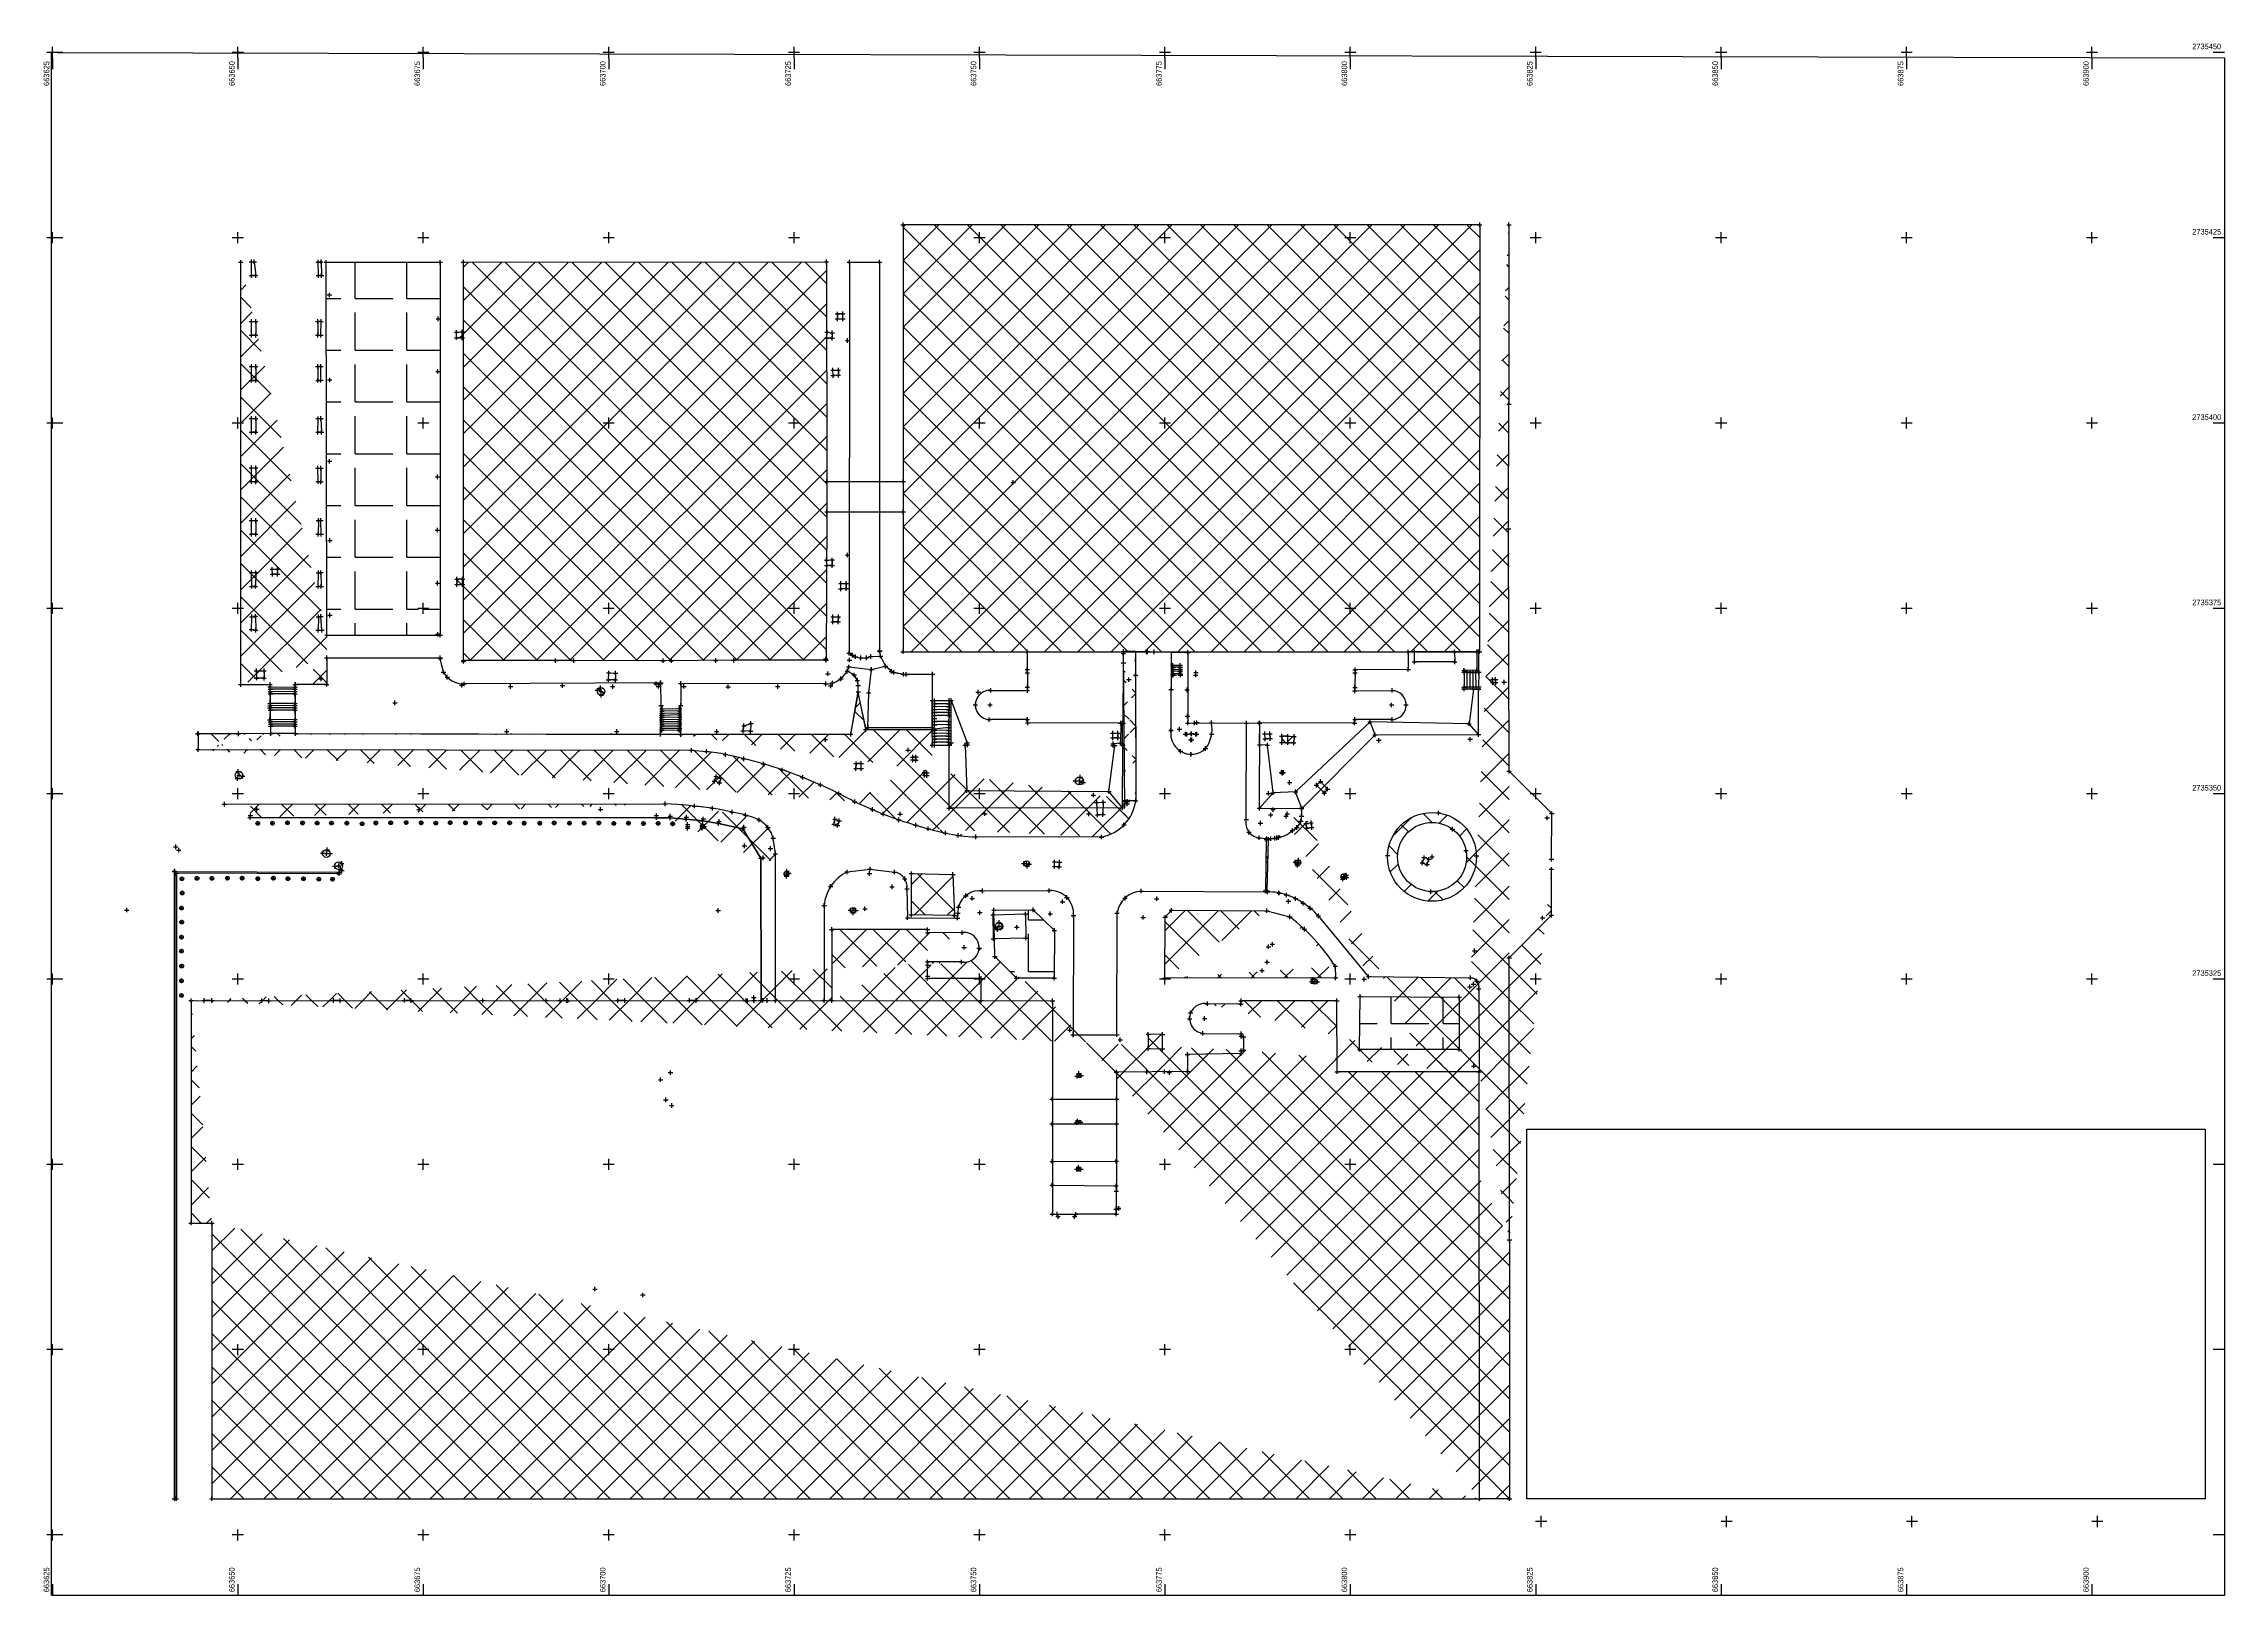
# Model space of a CAD drawing. Header units: metres. Extents: x 663624 to 663918, y 2735242 to 2735451.
import ezdxf
from ezdxf.enums import TextEntityAlignment as Align

# ---------------------------------------------------------------- set-up
doc = ezdxf.new("R2010")
doc.units = ezdxf.units.M
for name, color, linetype in [('DEFAULT', 255, 'Continuous'), ('GRID', 255, 'Continuous'), ('LINE', 255, 'Continuous')]:
    doc.layers.add(name, color=color, linetype=linetype)
picture_1 = doc.add_image_def('image1.png', size_in_pixel=(1225, 668))
pattern_1 = [(0, (0, 0), (0, 6.985), [5.08, -1.905]), (90, (0, 0), (-6.985, 4e-16), [5.08, -1.905])]

# ---------------------------------------------------------------- blocks, each defined once
blk = doc.blocks.new('S061')
at = {"color": 0, "linetype": 'Continuous'}
for p, q in [((-0.5, 0), (0.5, 0)), ((0, -0.5), (0, 0.5))]:
    blk.add_line(p, q, dxfattribs=at)

msp = doc.modelspace()

# ---------------------------------------------------------------- hatches: boundary and pattern name
at = {"layer": 'DEFAULT'}
h = msp.add_hatch(dxfattribs=at)
h.set_pattern_fill('ANSI37', color=16)
h.paths.add_polyline_path([(663739.7, 2735369.15), (663817.41, 2735369.15), (663817.44, 2735426.75), (663739.7, 2735426.75)])
h = msp.add_hatch(dxfattribs=at)
h.set_pattern_fill('ANSI37', color=8)
edge = h.paths.add_edge_path(flags=16)
edge.add_line((663825, 2735324.25), (663825, 2735325.75))
edge = h.paths.add_edge_path(flags=17)
edge.add_line((663825.75, 2735325), (663824.25, 2735325))
h.paths.add_polyline_path([(663788.56, 2735336.88), (663788.79, 2735336.9), (663788.96, 2735343.82), (663788.67, 2735343.82)])
edge = h.paths.add_edge_path(flags=16)
edge.add_arc((663811.02, 2735341.46), 4.66, 0, 360)
edge = h.paths.add_edge_path(flags=17)
edge.add_arc((663811.02, 2735341.48), 5.99, 0, 360)
edge = h.paths.add_edge_path()
edge.add_line((663821.38, 2735426.75), (663821.38, 2735402.54))
edge.add_line((663821.46, 2735289.8), (663821.46, 2735254.89))
edge.add_line((663817.43, 2735254.89), (663817.35, 2735312.47))
edge.add_line((663821.46, 2735289.8), (663821.42, 2735327.84))
edge.add_line((663821.42, 2735327.84), (663827.11, 2735333.62))
edge.add_line((663827.11, 2735333.62), (663827.11, 2735339.8))
edge.add_line((663827.11, 2735339.8), (663821.46, 2735289.8))
edge.add_line((663793.42, 2735348.03), (663793.41, 2735346.97))
edge.add_line((663793.41, 2735346.97), (663793.33, 2735346.29))
edge.add_line((663793.33, 2735346.29), (663793.42, 2735348.03))
edge.add_arc((663789.58, 2735347.85), 3.83, 277.3874, 312.8215)
edge.add_line((663802.46, 2735325.32), (663795.69, 2735333.52))
edge.add_line((663802.46, 2735325.32), (663816.21, 2735325.17))
h = msp.add_hatch(dxfattribs=at)
h.set_pattern_fill('ANSI37', color=8)
edge = h.paths.add_edge_path()
edge.add_line((663662.01, 2735371.37), (663661.92, 2735421.68))
edge.add_line((663661.99, 2735368.32), (663661.99, 2735364.75))
edge.add_line((663661.99, 2735364.75), (663657.73, 2735364.74))
edge.add_line((663657.73, 2735364.74), (663661.99, 2735368.32))
edge.add_line((663650.39, 2735364.72), (663654.34, 2735364.74))
edge.add_line((663650.39, 2735364.72), (663650.39, 2735421.68))
h = msp.add_hatch(dxfattribs=at)
h.set_pattern_fill('ANGLE', color=3)
h.set_pattern_definition(pattern_1)
h.paths.add_polyline_path([(663661.92, 2735421.68), (663677.28, 2735421.68), (663677.28, 2735371.37), (663662.01, 2735371.37)])
edge = h.paths.add_edge_path(flags=16)
edge.add_line((663675.75, 2735375), (663674.25, 2735375))
edge.add_line((663675, 2735374.25), (663675, 2735375.75))
h = msp.add_hatch(dxfattribs=at)
h.set_pattern_fill('ANSI37', color=16)
h.paths.add_polyline_path([(663707.34, 2735367.94), (663695.29, 2735367.95), (663692.85, 2735367.95), (663680.44, 2735367.98), (663680.43, 2735421.7), (663729.36, 2735421.75), (663729.43, 2735392.13), (663729.43, 2735388.02), (663729.32, 2735367.99), (663716.88, 2735368)])
h.paths.add_polyline_path([(663739.7, 2735369.15), (663817.41, 2735369.15)])
h = msp.add_hatch(dxfattribs=at)
h.set_pattern_fill('ANSI37', color=4)
edge = h.paths.add_edge_path()
edge.add_arc((663756.35, 2735340.57), 0.376, 0, 360)
h.paths.add_polyline_path([(663760.13, 2735340.79), (663760.78, 2735340.77), (663760.75, 2735340.12), (663760.13, 2735340.19)])
edge = h.paths.add_edge_path()
edge.add_arc((663752.65, 2735332.12), 0.506, 0, 360)
edge = h.paths.add_edge_path()
edge.add_arc((663732.96, 2735334.28), 0.368, 0, 360)
edge = h.paths.add_edge_path()
edge.add_arc((663723.99, 2735339.2), 0.333, 0, 360)
h.paths.add_polyline_path([(663730.51, 2735346.57), (663731.08, 2735346.34), (663730.85, 2735345.73), (663730.39, 2735345.91)])
h.paths.add_polyline_path([(663714.48, 2735352.3), (663715.12, 2735352.09), (663714.94, 2735351.46), (663714.26, 2735351.67)])
edge = h.paths.add_edge_path()
edge.add_arc((663698.98, 2735363.79), 0.508, 0, 360)
edge = h.paths.add_edge_path()
edge.add_arc((663650.16, 2735352.5), 0.514, 0, 360)
edge = h.paths.add_edge_path(flags=17)
edge.add_line((663649.86, 2735352.5), (663650.46, 2735352.5))
edge = h.paths.add_edge_path(flags=16)
edge.add_line((663650.16, 2735352.2), (663650.16, 2735352.8))
edge = h.paths.add_edge_path(flags=16)
edge.add_line((663649.74, 2735353), (663650.35, 2735353))
edge = h.paths.add_edge_path()
edge.add_line((663650.05, 2735352.71), (663650.05, 2735353.31))
edge = h.paths.add_edge_path(flags=16)
edge.add_line((663649.65, 2735352.03), (663650.25, 2735352.03))
edge = h.paths.add_edge_path()
edge.add_line((663649.95, 2735351.73), (663649.95, 2735352.33))
h.paths.add_polyline_path([(663652.52, 2735366.59), (663653.53, 2735366.59), (663653.53, 2735365.58), (663652.54, 2735365.6)])
h.paths.add_polyline_path([(663654.64, 2735380.28), (663655.36, 2735380.29), (663655.37, 2735379.6), (663654.66, 2735379.6)])
h.paths.add_polyline_path([(663679.5, 2735412.25), (663680.25, 2735412.29), (663680.25, 2735411.5), (663679.5, 2735411.51)])
h.paths.add_polyline_path([(663679.54, 2735378.95), (663679.55, 2735378.2), (663680.29, 2735378.21), (663680.3, 2735378.94)])
h.paths.add_polyline_path([(663700.01, 2735366.29), (663700.94, 2735366.27), (663700.91, 2735365.36), (663699.98, 2735365.37)])
h.paths.add_polyline_path([(663733.35, 2735354.06), (663733.34, 2735353.38), (663734.05, 2735353.38), (663734.05, 2735354.07)])
h.paths.add_polyline_path([(663741.01, 2735354.94), (663741.41, 2735354.95), (663741.41, 2735354.53), (663741, 2735354.55)])
h.paths.add_polyline_path([(663742.92, 2735352.83), (663742.9, 2735352.44), (663742.6, 2735352.5), (663742.55, 2735352.88)])
edge = h.paths.add_edge_path()
edge.add_arc((663795.16, 2735324.68), 0.382, 0, 360)
edge = h.paths.add_edge_path()
edge.add_arc((663799.13, 2735338.84), 0.376, 0, 360)
edge = h.paths.add_edge_path()
edge.add_arc((663792.94, 2735340.69), 0.369, 0, 360)
h.paths.add_polyline_path([(663809.95, 2735341.38), (663809.7, 2735340.68), (663810.36, 2735340.47), (663810.6, 2735341.15)])
h.paths.add_polyline_path([(663794.8, 2735345.43), (663794.14, 2735345.33), (663794.05, 2735345.98), (663794.71, 2735346.07)])
h.paths.add_polyline_path([(663795.99, 2735351.66), (663795.43, 2735351.15), (663796.5, 2735350.07), (663796.93, 2735350.62)])
edge = h.paths.add_edge_path()
edge.add_arc((663790.84, 2735352.88), 0.135, 0, 360)
h.paths.add_polyline_path([(663792.41, 2735357.73), (663792.37, 2735356.85), (663791.56, 2735356.88), (663791.58, 2735357.74)])
h.paths.add_polyline_path([(663790.76, 2735357.76), (663790.75, 2735356.89), (663791.56, 2735356.88), (663791.58, 2735357.74)])
h.paths.add_polyline_path([(663789.14, 2735358.09), (663789.19, 2735357.43), (663788.52, 2735357.38), (663788.47, 2735358.08)])
h.paths.add_polyline_path([(663819.58, 2735365.4), (663819.19, 2735365.39), (663819.18, 2735365), (663819.6, 2735364.98)])
h.paths.add_polyline_path([(663772.75, 2735317.55), (663772.75, 2735315.62), (663774.69, 2735315.57), (663774.69, 2735317.51)])
edge = h.paths.add_edge_path()
edge.add_arc((663763.47, 2735351.72), 0.537, 0, 360)
h.paths.add_polyline_path([(663718.24, 2735359.16), (663719.18, 2735359.48), (663719.14, 2735358.43), (663718.14, 2735358.46)])
edge = h.paths.add_edge_path()
edge.add_arc((663661.94, 2735341.92), 0.517, 0, 360)
edge = h.paths.add_edge_path()
edge.add_arc((663663.6, 2735340.29), 0.52, 0, 360)
h = msp.add_hatch(dxfattribs=at)
h.set_pattern_fill('ANSI37', color=8)
edge = h.paths.add_edge_path()
edge.add_arc((663765.36, 2735349.81), 5.76, 280.9197, 352.2405)
edge.add_line((663769.58, 2735348.09), (663769.41, 2735369.18))
edge.add_line((663771.07, 2735349.03), (663769.32, 2735349.03))
edge.add_line((663771.04, 2735369.22), (663771.07, 2735349.03))
h = msp.add_hatch(dxfattribs=at)
h.set_pattern_fill('ANSI37', color=8)
edge = h.paths.add_edge_path()
edge.add_line((663709.71, 2735357.99), (663732.34, 2735358.03))
edge.add_line((663732.34, 2735358.03), (663732.64, 2735358.03))
edge.add_line((663732.64, 2735358.03), (663733.65, 2735363.44))
edge.add_line((663733.65, 2735363.44), (663734.66, 2735358.65))
edge.add_line((663734.66, 2735358.65), (663743.58, 2735358.69))
edge.add_line((663743.58, 2735358.69), (663743.64, 2735356.54))
edge.add_line((663743.64, 2735356.54), (663745.9, 2735356.54))
edge.add_arc((663698.15, 2735283.18), 74.48, 61.9437, 65.9183)
edge.add_arc((663708.5, 2735307.93), 47.66, 65.1423, 71.7757)
edge.add_arc((663707.7, 2735308.7), 47.2, 70.5584, 77.1165)
edge.add_arc((663707.01, 2735311.42), 44.72, 75.4786, 82.0334)
edge.add_line((663644.63, 2735355.96), (663711.19, 2735355.86))
edge.add_line((663711.19, 2735355.86), (663713.2, 2735355.71))
edge.add_line((663713.2, 2735355.71), (663644.63, 2735355.96))
edge.add_line((663733.18, 2735348.91), (663735.56, 2735347.86))
edge.add_line((663735.56, 2735347.86), (663737, 2735347.25))
edge.add_arc((663754.55, 2735391.99), 48.06, 248.5825, 254.135)
edge.add_line((663743.09, 2735345.28), (663745.4, 2735344.69))
edge.add_arc((663749.82, 2735363.69), 19.51, 256.9119, 269.0279)
edge.add_line((663741.41, 2735345.76), (663743.09, 2735345.28))
edge.add_line((663766.45, 2735344.15), (663749.49, 2735344.18))
edge.add_arc((663765.36, 2735349.81), 5.76, 280.9197, 352.2405)
h = msp.add_hatch(dxfattribs=at)
h.set_pattern_fill('ANSI37', color=8)
edge = h.paths.add_edge_path()
edge.add_line((663644.63, 2735358.1), (663644.63, 2735355.96))
edge.add_line((663650.08, 2735358.08), (663644.63, 2735358.08))
edge.add_line((663654.47, 2735358.1), (663650.08, 2735358.08))
edge.add_line((663657.79, 2735358.1), (663654.47, 2735358.1))
edge.add_line((663644.63, 2735355.96), (663711.19, 2735355.86))
edge.add_line((663711.19, 2735355.86), (663713.2, 2735355.71))
edge.add_line((663713.2, 2735355.71), (663644.63, 2735355.96))
edge.add_line((663657.79, 2735358.1), (663691.58, 2735358.04))
edge.add_line((663691.58, 2735358.04), (663732.64, 2735358.03))
h = msp.add_hatch(dxfattribs=at)
h.set_pattern_fill('ANSI37', color=8)
h.paths.add_polyline_path([(663651.67, 2735346.77), (663706.47, 2735346.76)], flags=16)
h.paths.add_polyline_path([(663708.31, 2735346.75), (663706.47, 2735346.76)])
h.paths.add_polyline_path([(663710.44, 2735346.57), (663708.31, 2735346.75)])
h.paths.add_polyline_path([(663712.69, 2735346.34), (663710.44, 2735346.57)])
h.paths.add_polyline_path([(663714.83, 2735345.98), (663712.69, 2735346.34)])
h.paths.add_polyline_path([(663718.1, 2735345.28), (663714.83, 2735345.98)])
h.paths.add_polyline_path([(663720.53, 2735341.29), (663718.1, 2735345.28)])
h.paths.add_polyline_path([(663720.55, 2735322.11), (663720.53, 2735341.29)])
edge = h.paths.add_edge_path()
edge.add_line((663651.7, 2735346.75), (663651.7, 2735348.62))
edge.add_line((663648.2, 2735348.58), (663707.62, 2735348.63))
h = msp.add_hatch(dxfattribs=at)
h.set_pattern_fill('ANSI37', color=8)
h.paths.add_polyline_path([(663651.67, 2735346.77), (663706.47, 2735346.76)])
h.paths.add_polyline_path([(663708.31, 2735346.75), (663706.47, 2735346.76)])
h.paths.add_polyline_path([(663710.44, 2735346.57), (663708.31, 2735346.75)], flags=16)
h.paths.add_polyline_path([(663712.69, 2735346.34), (663710.44, 2735346.57)], flags=16)
h.paths.add_polyline_path([(663714.83, 2735345.98), (663712.69, 2735346.34)], flags=16)
h.paths.add_polyline_path([(663718.1, 2735345.28), (663714.83, 2735345.98)], flags=16)
h.paths.add_polyline_path([(663720.53, 2735341.29), (663718.1, 2735345.28)], flags=17)
h.paths.add_polyline_path([(663720.55, 2735322.11), (663720.53, 2735341.29)])
edge = h.paths.add_edge_path()
edge.add_line((663720.53, 2735340.99), (663722.48, 2735340.99))
edge.add_arc((663718.32, 2735342.96), 4, 15.0774, 60.6499)
edge.add_arc((663708.34, 2735312.38), 36.1, 76.7102, 84.8677)
edge.add_arc((663714.76, 2735334.24), 13.4, 65.6855, 81.9548)
edge.add_arc((663704.61, 2735282.38), 66.32, 81.8712, 87.3993)
edge.add_line((663707.92, 2735348.63), (663707.92, 2735346.75))
h = msp.add_hatch(dxfattribs=at)
h.set_pattern_fill('ANSI36', color=8)
h.paths.add_polyline_path([(663817.01, 2735341.34), (663817.01, 2735341.62, 0.988161), (663805.03, 2735341.48, 0.988161)])
h.paths.add_polyline_path([(663806.35, 2735341.46, -1), (663815.68, 2735341.46, -1)], flags=16)
h.paths.add_polyline_path([(663810.36, 2735340.47), (663809.7, 2735340.68), (663809.95, 2735341.38), (663810.6, 2735341.15)], flags=0)
h.paths.add_polyline_path([(663811.02, 2735341.16), (663811.02, 2735341.76), (663811.02, 2735341.78), (663811.02, 2735341.18)], flags=0)
h.paths.add_polyline_path([(663807.37, 2735340.51), (663810.42, 2735340.51), (663810.42, 2735340.96), (663807.37, 2735340.96)], flags=8)
h.paths.add_polyline_path([(663807.92, 2735341.23), (663810.42, 2735341.23), (663810.42, 2735341.68), (663807.92, 2735341.68)], flags=8)
h.paths.add_polyline_path([(663811.51, 2735340.51), (663812.46, 2735340.51), (663812.46, 2735340.96), (663811.51, 2735340.96)], flags=8)
h.paths.add_polyline_path([(663807.48, 2735340.54), (663810.43, 2735340.54), (663810.43, 2735340.99), (663807.48, 2735340.99)], flags=8)
h.paths.add_polyline_path([(663807.93, 2735341.26), (663810.43, 2735341.26), (663810.43, 2735341.71), (663807.93, 2735341.71)], flags=8)
h.paths.add_polyline_path([(663811.51, 2735340.54), (663812.36, 2735340.54), (663812.36, 2735340.99), (663811.51, 2735340.99)], flags=8)
h.paths.add_polyline_path([(663810.87, 2735340.66), (663812.11, 2735341.9), (663811.79, 2735342.22), (663810.55, 2735340.98)], flags=8)
h.paths.add_polyline_path([(663806.67, 2735339.53), (663809.77, 2735339.53), (663809.77, 2735339.98), (663806.67, 2735339.98)], flags=24)
h.paths.add_polyline_path([(663807.12, 2735340.25), (663809.77, 2735340.25), (663809.77, 2735340.7), (663807.12, 2735340.7)], flags=8)
h.paths.add_polyline_path([(663810.85, 2735339.53), (663812.1, 2735339.53), (663812.1, 2735339.98), (663810.85, 2735339.98)], flags=8)
h.paths.add_polyline_path([(663811.11, 2735341.34), (663812.31, 2735342.54), (663811.99, 2735342.86), (663810.79, 2735341.66)], flags=8)
h.paths.add_polyline_path([(663807.05, 2735340.21), (663810, 2735340.21), (663810, 2735340.66), (663807.05, 2735340.66)], flags=8)
h.paths.add_polyline_path([(663807.3, 2735340.92), (663810, 2735340.92), (663810, 2735341.37), (663807.3, 2735341.37)], flags=8)
h.paths.add_polyline_path([(663811.09, 2735340.21), (663812.34, 2735340.21), (663812.34, 2735340.66), (663811.09, 2735340.66)], flags=8)
h.paths.add_polyline_path([(663810.21, 2735340.87), (663811.52, 2735342.18), (663811.2, 2735342.49), (663809.89, 2735341.19)], flags=8)
h.paths.add_polyline_path([(663806.01, 2735339.74), (663809.11, 2735339.74), (663809.11, 2735340.19), (663806.01, 2735340.19)], flags=24)
h.paths.add_polyline_path([(663806.36, 2735340.45), (663809.11, 2735340.45), (663809.11, 2735340.9), (663806.36, 2735340.9)], flags=24)
h.paths.add_polyline_path([(663810.2, 2735339.74), (663811.45, 2735339.74), (663811.45, 2735340.19), (663810.2, 2735340.19)], flags=8)
h.paths.add_polyline_path([(663810.46, 2735341.57), (663811.77, 2735342.88), (663811.45, 2735343.19), (663810.14, 2735341.89)], flags=8)
h.paths.add_polyline_path([(663806.31, 2735340.44), (663809.36, 2735340.44), (663809.36, 2735340.89), (663806.31, 2735340.89)], flags=24)
h.paths.add_polyline_path([(663806.56, 2735341.15), (663809.36, 2735341.15), (663809.36, 2735341.6), (663806.56, 2735341.6)], flags=8)
h.paths.add_polyline_path([(663810.45, 2735340.44), (663811.7, 2735340.44), (663811.7, 2735340.89), (663810.45, 2735340.89)], flags=8)
h.paths.add_polyline_path([(663811.38, 2735336.98), (663812.62, 2735338.22), (663812.3, 2735338.54), (663811.06, 2735337.3)], flags=8)
h.paths.add_polyline_path([(663807.13, 2735335.85), (663810.28, 2735335.85), (663810.28, 2735336.3), (663807.13, 2735336.3)], flags=25)
h.paths.add_polyline_path([(663807.58, 2735336.57), (663810.28, 2735336.57), (663810.28, 2735337.02), (663807.58, 2735337.02)], flags=25)
h.paths.add_polyline_path([(663811.37, 2735335.85), (663812.72, 2735335.85), (663812.72, 2735336.3), (663811.37, 2735336.3)], flags=24)
h.paths.add_polyline_path([(663816.1, 2735342.53), (663817.41, 2735343.84), (663817.09, 2735344.16), (663815.78, 2735342.85)], flags=9)
h.paths.add_polyline_path([(663811.85, 2735341.4), (663815, 2735341.4), (663815, 2735341.85), (663811.85, 2735341.85)], flags=8)
h.paths.add_polyline_path([(663812.25, 2735342.12), (663815, 2735342.12), (663815, 2735342.57), (663812.25, 2735342.57)], flags=8)
h.paths.add_polyline_path([(663816.09, 2735341.4), (663817.34, 2735341.4), (663817.34, 2735341.85), (663816.09, 2735341.85)], flags=9)
h.paths.add_polyline_path([(663814.27, 2735345.41), (663815.58, 2735346.72), (663815.26, 2735347.04), (663813.96, 2735345.73)], flags=24)
h.paths.add_polyline_path([(663810.07, 2735344.28), (663813.17, 2735344.28), (663813.17, 2735344.73), (663810.07, 2735344.73)], flags=8)
h.paths.add_polyline_path([(663810.42, 2735345), (663813.17, 2735345), (663813.17, 2735345.44), (663810.42, 2735345.44)], flags=8)
h.paths.add_polyline_path([(663814.26, 2735344.28), (663815.56, 2735344.28), (663815.56, 2735344.73), (663814.26, 2735344.73)], flags=8)
h.paths.add_polyline_path([(663805.54, 2735341.85), (663806.84, 2735343.16), (663806.53, 2735343.47), (663805.22, 2735342.17)], flags=24)
h.paths.add_polyline_path([(663805.52, 2735340.72), (663806.87, 2735340.72), (663806.87, 2735341.17), (663805.52, 2735341.17)], flags=24)
h.paths.add_polyline_path([(663808.2, 2735346.47), (663811.3, 2735346.47), (663811.3, 2735346.92), (663808.2, 2735346.92)], flags=24)
h.paths.add_polyline_path([(663808.65, 2735347.18), (663811.3, 2735347.18), (663811.3, 2735347.63), (663808.65, 2735347.63)], flags=9)
h.paths.add_polyline_path([(663812.39, 2735346.47), (663813.74, 2735346.47), (663813.74, 2735346.92), (663812.39, 2735346.92)], flags=24)
h.paths.add_polyline_path([(663813.37, 2735340.68), (663816.42, 2735340.68), (663816.42, 2735341.13), (663813.37, 2735341.13)], flags=24)
h.paths.add_polyline_path([(663813.77, 2735341.4), (663816.42, 2735341.4), (663816.42, 2735341.85), (663813.77, 2735341.85)], flags=24)
h = msp.add_hatch(dxfattribs=at)
h.set_pattern_fill('ANSI38', color=4)
h.paths.add_polyline_path([(663809.95, 2735341.38), (663809.7, 2735340.68), (663810.36, 2735340.47), (663810.6, 2735341.15)])
edge = h.paths.add_edge_path()
edge.add_arc((663799.13, 2735338.84), 0.376, 0, 360)
edge = h.paths.add_edge_path()
edge.add_arc((663792.94, 2735340.69), 0.369, 0, 360)
h.paths.add_polyline_path([(663772.75, 2735317.55), (663772.75, 2735315.62), (663774.69, 2735315.57), (663774.69, 2735317.51)])
edge = h.paths.add_edge_path(flags=16)
edge.add_arc((663756.35, 2735340.57), 0.376, 0, 360)
h.paths.add_polyline_path([(663760.13, 2735340.79), (663760.78, 2735340.77), (663760.75, 2735340.12), (663760.13, 2735340.19)])
edge = h.paths.add_edge_path()
edge.add_arc((663732.96, 2735334.28), 0.368, 0, 360)
edge = h.paths.add_edge_path()
edge.add_arc((663723.99, 2735339.2), 0.333, 0, 360)
edge = h.paths.add_edge_path()
edge.add_line((663810.3, 2735341.15), (663810.9, 2735341.15))
edge = h.paths.add_edge_path()
edge.add_line((663810.6, 2735340.85), (663810.6, 2735341.45))
edge = h.paths.add_edge_path()
edge.add_line((663809.4, 2735340.68), (663810, 2735340.68))
edge = h.paths.add_edge_path()
edge.add_line((663809.7, 2735340.38), (663809.7, 2735340.98))
edge = h.paths.add_edge_path()
edge.add_line((663809.65, 2735341.38), (663810.26, 2735341.38))
edge = h.paths.add_edge_path()
edge.add_line((663809.95, 2735341.08), (663809.95, 2735341.68))
edge = h.paths.add_edge_path()
edge.add_line((663810.06, 2735340.47), (663810.66, 2735340.47))
edge = h.paths.add_edge_path()
edge.add_line((663810.36, 2735340.17), (663810.36, 2735340.77))
edge = h.paths.add_edge_path(flags=17)
edge.add_arc((663756.35, 2735340.57), 0.376, 0, 360)
edge = h.paths.add_edge_path(flags=0)
edge.add_line((663756.05, 2735340.57), (663756.65, 2735340.57))
edge = h.paths.add_edge_path(flags=0)
edge.add_line((663756.35, 2735340.27), (663756.35, 2735340.87))
h.paths.add_polyline_path([(663760.13, 2735340.79), (663760.78, 2735340.77), (663760.75, 2735340.12), (663760.13, 2735340.19)], flags=16)
edge = h.paths.add_edge_path()
edge.add_line((663756.14, 2735340.21), (663756.74, 2735340.21))
edge = h.paths.add_edge_path()
edge.add_line((663756.44, 2735339.91), (663756.44, 2735340.51))
edge = h.paths.add_edge_path()
edge.add_line((663756.41, 2735340.5), (663757.02, 2735340.5))
edge = h.paths.add_edge_path(flags=0)
edge.add_line((663756.71, 2735340.2), (663756.71, 2735340.8))
h = msp.add_hatch(dxfattribs=at)
h.set_pattern_fill('ANSI37', color=11)
h.paths.add_polyline_path([(663746.4, 2735339.1), (663746.62, 2735333.58), (663740.82, 2735333.66), (663740.83, 2735339.22)])
h = msp.add_hatch(dxfattribs=at)
h.set_pattern_fill('ANGLE', color=3)
h.set_pattern_definition(pattern_1)
edge = h.paths.add_edge_path()
edge.add_line((663800.95, 2735315.5), (663801.55, 2735315.5))
edge = h.paths.add_edge_path()
edge.add_line((663801.25, 2735315.2), (663801.25, 2735315.8))
edge = h.paths.add_edge_path()
edge.add_line((663814.39, 2735322.57), (663814.99, 2735322.57))
edge = h.paths.add_edge_path()
edge.add_line((663814.69, 2735322.27), (663814.69, 2735322.87))
edge = h.paths.add_edge_path()
edge.add_line((663814.39, 2735315.5), (663814.99, 2735315.5))
edge = h.paths.add_edge_path()
edge.add_line((663814.69, 2735315.2), (663814.69, 2735315.8))
h.paths.add_polyline_path([(663760.1, 2735331.55), (663760.08, 2735325.13), (663755.01, 2735325.13), (663752.06, 2735328.02), (663751.95, 2735334.31), (663757.22, 2735334.33)])
h.paths.add_polyline_path([(663751.83, 2735333.67), (663756.2, 2735333.78), (663756.23, 2735330.52), (663751.87, 2735330.44)])
edge = h.paths.add_edge_path()
edge.add_line((663759.8, 2735331.55), (663760.4, 2735331.55))
edge = h.paths.add_edge_path(flags=17)
edge.add_line((663760.1, 2735331.25), (663760.1, 2735331.85))
h.paths.add_polyline_path([(663801.25, 2735315.5), (663801.31, 2735322.66), (663814.69, 2735322.57), (663814.69, 2735315.5)])
h.paths.add_polyline_path([(663756.46, 2735330.61), (663759.51, 2735330.61), (663759.51, 2735331.06), (663756.46, 2735331.06)], flags=24)
h.paths.add_polyline_path([(663756.86, 2735331.32), (663759.51, 2735331.32), (663759.51, 2735331.77), (663756.86, 2735331.77)], flags=24)
h.paths.add_polyline_path([(663756.73, 2735330.71), (663757.94, 2735331.91), (663757.62, 2735332.23), (663756.42, 2735331.03)], flags=24)
h = msp.add_hatch(dxfattribs=at)
h.set_pattern_fill('ANSI37', color=3)
edge = h.paths.add_edge_path()
edge.add_line((663775, 2735324.25), (663775, 2735325.75))
edge = h.paths.add_edge_path()
edge.add_line((663775.75, 2735325), (663774.25, 2735325))
edge = h.paths.add_edge_path(flags=17)
edge.add_line((663787.79, 2735326.13), (663788.39, 2735326.13))
edge = h.paths.add_edge_path(flags=16)
edge.add_line((663788.09, 2735325.83), (663788.09, 2735326.43))
edge = h.paths.add_edge_path()
edge.add_line((663797.97, 2735326.72), (663798.02, 2735325.15))
edge.add_line((663798.02, 2735325.15), (663774.99, 2735325.12))
edge.add_line((663774.99, 2735325.12), (663797.97, 2735326.72))
edge.add_line((663774.99, 2735325.12), (663775.04, 2735333.33))
edge.add_line((663775.04, 2735333.33), (663775.88, 2735334.28))
edge.add_line((663775.88, 2735334.28), (663788.74, 2735334.21))
edge.add_line((663788.74, 2735334.21), (663774.99, 2735325.12))
edge.add_line((663788.74, 2735334.21), (663791.85, 2735333.39))
edge.add_arc((663775.61, 2735312.38), 26.55, 32.6711, 52.3078)
h = msp.add_hatch(dxfattribs=at)
h.set_pattern_fill('ANSI37', color=16)
edge = h.paths.add_edge_path()
edge.add_line((663747.65, 2735331.26), (663743.01, 2735331.21))
edge.add_line((663743.01, 2735331.21), (663743.01, 2735331.66))
edge.add_line((663743.01, 2735331.66), (663730.07, 2735331.7))
edge.add_line((663730.07, 2735331.7), (663730.07, 2735322.1))
edge.add_line((663730.07, 2735322.1), (663747.65, 2735331.26))
edge.add_arc((663747.93, 2735329.27), 2.01, 259.2913, 457.9912)
edge.add_line((663747.56, 2735327.3), (663743.01, 2735327.3))
edge.add_line((663743.01, 2735327.3), (663743.01, 2735326.87))
edge.add_line((663743.01, 2735326.87), (663747.56, 2735327.3))
edge.add_line((663643.7, 2735322.08), (663759.54, 2735322.05))
h = msp.add_hatch(dxfattribs=at)
h.set_pattern_fill('ANSI37', color=16)
edge = h.paths.add_edge_path()
edge.add_line((663646.51, 2735292.08), (663646.51, 2735254.89))
edge.add_line((663646.51, 2735254.89), (663817.43, 2735254.89))
edge.add_line((663817.43, 2735254.89), (663646.51, 2735292.08))
edge.add_line((663643.7, 2735322.08), (663643.7, 2735292.08))
edge.add_line((663643.7, 2735292.08), (663646.51, 2735292.08))
edge.add_line((663646.51, 2735292.08), (663643.7, 2735322.08))
edge.add_line((663643.7, 2735322.08), (663759.54, 2735322.05))
edge.add_line((663817.43, 2735254.89), (663817.35, 2735312.47))
edge.add_line((663817.38, 2735312.47), (663798.23, 2735312.5))
edge.add_line((663798.23, 2735312.5), (663798.19, 2735322.06))
edge.add_line((663798.19, 2735322.06), (663785.26, 2735322.06))
edge.add_line((663785.26, 2735322.06), (663785.25, 2735321.62))
edge.add_line((663785.25, 2735321.62), (663780.73, 2735321.67))
edge.add_line((663780.73, 2735321.67), (663817.38, 2735312.47))
edge.add_line((663785.59, 2735315.4), (663785.28, 2735315.33))
edge.add_line((663785.28, 2735315.33), (663785.26, 2735314.93))
edge.add_line((663785.26, 2735314.93), (663778.05, 2735314.82))
edge.add_line((663778.05, 2735314.82), (663778.06, 2735312.54))
edge.add_line((663778.06, 2735312.54), (663768.45, 2735312.44))
edge.add_line((663768.45, 2735312.44), (663785.59, 2735315.4))
h = msp.add_hatch(dxfattribs=at)
h.set_pattern_fill('ANSI37', color=16)
edge = h.paths.add_edge_path()
edge.add_line((663646.51, 2735292.08), (663646.51, 2735254.89))
edge.add_line((663646.51, 2735254.89), (663817.43, 2735254.89))
edge.add_line((663817.43, 2735254.89), (663646.51, 2735292.08))
edge.add_line((663768.45, 2735312.44), (663768.45, 2735296.38))
edge.add_line((663768.45, 2735296.38), (663768.45, 2735312.44))
edge.add_line((663785.59, 2735315.4), (663785.28, 2735315.33))
edge.add_line((663785.28, 2735315.33), (663785.26, 2735314.93))
edge.add_line((663785.26, 2735314.93), (663778.05, 2735314.82))
edge.add_line((663778.05, 2735314.82), (663778.06, 2735312.54))
edge.add_line((663778.06, 2735312.54), (663768.45, 2735312.44))
edge.add_line((663768.45, 2735312.44), (663785.59, 2735315.4))
at = {"layer": 'DEFAULT', "true_color": 0xcd6928}
h = msp.add_hatch(dxfattribs=at)
h.set_pattern_fill('ANSI38', color=32, style=0)
edge = h.paths.add_edge_path()
edge.add_arc((663763.39, 2735299.33), 0.27, 0, 360)
edge = h.paths.add_edge_path()
edge.add_arc((663763.38, 2735305.67), 0.268, 0, 360)
edge = h.paths.add_edge_path()
edge.add_line((663763.35, 2735305.68), (663763.95, 2735305.68))
edge = h.paths.add_edge_path()
edge.add_line((663763.65, 2735305.38), (663763.65, 2735305.98))
edge = h.paths.add_edge_path()
edge.add_line((663763.08, 2735305.67), (663763.68, 2735305.67))
edge = h.paths.add_edge_path()
edge.add_line((663763.38, 2735305.37), (663763.38, 2735305.97))
edge = h.paths.add_edge_path()
edge.add_arc((663763.43, 2735311.98), 0.273, 0, 360)

# ---------------------------------------------------------------- linework, layer by layer
at = {"layer": 'DEFAULT'}
for p, q in [((663769.58, 2735348.09, 661.03), (663769.41, 2735369.18, 661.03)), ((663771.04, 2735369.22, 661.03), (663771.07, 2735349.03, 661.03)), ((663644.63, 2735358.1, 660.42), (663644.63, 2735355.96, 660.26)), ((663657.79, 2735358.1, 660.45), (663654.47, 2735358.1, 660.44)), ((663733.18, 2735348.91, 660.67), (663735.56, 2735347.86, 660.71)), ((663771.07, 2735349.03, 661.03), (663769.32, 2735349.03, 661.03)), ((663735.56, 2735347.86, 660.71), (663737, 2735347.25, 660.73)), ((663741.41, 2735345.76, 660.78), (663743.09, 2735345.28, 660.79)), ((663743.09, 2735345.28, 660.79), (663745.4, 2735344.69, 660.77))]:
    msp.add_line(p, q, dxfattribs=at)
for points, elevation in [([(663709.71, 2735357.99), (663732.34, 2735358.03), (663732.64, 2735358.03), (663733.65, 2735363.44), (663734.66, 2735358.65), (663743.58, 2735358.69), (663743.64, 2735356.54), (663745.9, 2735356.54)], 660.83), ([(663657.79, 2735358.1), (663691.58, 2735358.04), (663732.64, 2735358.03)], 660.45)]:
    msp.add_lwpolyline(points, dxfattribs=dict(at, elevation=elevation))
for centre in [(663652.69, 2735346, 661.58), (663654.69, 2735346.03, 661.75), (663656.69, 2735346.08, 661.92), (663658.73, 2735346.05, 662.09), (663660.69, 2735346.04, 662.29), (663662.63, 2735346.04, 662.44), (663664.7, 2735346.03, 662.51), (663666.75, 2735345.95, 661.6), (663668.6, 2735346.05, 662.52), (663670.61, 2735346.08, 662.52), (663672.69, 2735346.1, 662.52), (663674.73, 2735346.07, 662.53), (663676.68, 2735346.04, 662.53), (663678.64, 2735346.09, 662.53), (663680.7, 2735346.07, 662.54), (663682.61, 2735346.05, 662.54), (663684.63, 2735346.06, 662.55), (663686.65, 2735346.07, 662.56), (663688.62, 2735346.03, 662.56), (663690.71, 2735346.02, 662.56), (663692.65, 2735346.05, 662.56), (663694.72, 2735346.03, 662.56), (663696.7, 2735346.02, 662.56), (663698.69, 2735346.05, 662.57), (663700.71, 2735345.99, 662.57), (663702.66, 2735346.03, 662.58), (663704.68, 2735345.98, 662.58), (663706.67, 2735346, 662.58), (663708.63, 2735345.93, 662.59), (663642.46, 2735338.53, 662.52), (663642.51, 2735336.6, 662.54), (663644.49, 2735338.58, 662.52), (663646.5, 2735338.58, 662.52), (663648.59, 2735338.59, 662.52), (663650.57, 2735338.6, 662.51), (663652.69, 2735338.54, 662.5), (663654.79, 2735338.6, 662.49), (663656.76, 2735338.54, 662.5), (663658.84, 2735338.53, 662.5), (663660.91, 2735338.48, 662.5), (663662.77, 2735338.46, 662.54), (663642.4, 2735334.57, 662.56), (663642.41, 2735330.64, 662.57), (663642.43, 2735332.68, 662.57), (663642.4, 2735328.77, 662.59), (663642.39, 2735324.75, 662.61), (663642.43, 2735326.75, 662.59), (663642.42, 2735322.79, 662.62)]:
    msp.add_circle(centre, 0.25, dxfattribs=at)
at = {"layer": 'GRID'}
for p, q in [((663626.39, 2735450, -10000), (663624.89, 2735450, -10000)), ((663624.89, 2735241.85, -10000), (663624.89, 2735450, -10000)), ((663625, 2735449.25, -10000), (663625, 2735447.75, -10000)), ((663625.75, 2735450, -10000), (663917.85, 2735449.25, -10000)), ((663650, 2735449.25, -10000), (663650, 2735447.75, -10000)), ((663675, 2735449.25, -10000), (663675, 2735447.75, -10000)), ((663700, 2735449.25, -10000), (663700, 2735447.75, -10000)), ((663725, 2735449.25, -10000), (663725, 2735447.75, -10000)), ((663750, 2735449.25, -10000), (663750, 2735447.75, -10000)), ((663775, 2735449.25, -10000), (663775, 2735447.75, -10000)), ((663800, 2735449.25, -10000), (663800, 2735447.75, -10000)), ((663825, 2735449.25, -10000), (663825, 2735447.75, -10000)), ((663850, 2735449.25, -10000), (663850, 2735447.75, -10000)), ((663875, 2735449.25, -10000), (663875, 2735447.75, -10000)), ((663900, 2735449.25, -10000), (663900, 2735447.75, -10000)), ((663917.85, 2735450, -10000), (663916.35, 2735450, -10000)), ((663917.85, 2735449.25, -10000), (663917.85, 2735241.85, -10000)), ((663626.39, 2735425, -10000), (663624.89, 2735425, -10000)), ((663917.85, 2735425, -10000), (663916.35, 2735425, -10000)), ((663626.39, 2735400, -10000), (663624.89, 2735400, -10000)), ((663917.85, 2735400, -10000), (663916.35, 2735400, -10000)), ((663626.39, 2735375, -10000), (663624.89, 2735375, -10000)), ((663917.85, 2735375, -10000), (663916.35, 2735375, -10000)), ((663626.39, 2735350, -10000), (663624.89, 2735350, -10000)), ((663917.85, 2735350, -10000), (663916.35, 2735350, -10000)), ((663626.39, 2735325, -10000), (663624.89, 2735325, -10000)), ((663917.85, 2735325, -10000), (663916.35, 2735325, -10000)), ((663626.39, 2735300, -10000), (663624.89, 2735300, -10000)), ((663917.85, 2735300, -10000), (663916.35, 2735300, -10000)), ((663626.39, 2735275, -10000), (663624.89, 2735275, -10000)), ((663917.85, 2735275, -10000), (663916.35, 2735275, -10000)), ((663626.39, 2735250, -10000), (663624.89, 2735250, -10000)), ((663917.85, 2735250, -10000), (663916.35, 2735250, -10000)), ((663625, 2735243.35, -10000), (663625, 2735241.85, -10000)), ((663650, 2735243.35, -10000), (663650, 2735241.85, -10000)), ((663675, 2735243.35, -10000), (663675, 2735241.85, -10000)), ((663700, 2735243.35, -10000), (663700, 2735241.85, -10000)), ((663725, 2735243.35, -10000), (663725, 2735241.85, -10000)), ((663750, 2735243.35, -10000), (663750, 2735241.85, -10000)), ((663775, 2735243.35, -10000), (663775, 2735241.85, -10000)), ((663800, 2735243.35, -10000), (663800, 2735241.85, -10000)), ((663825, 2735243.35, -10000), (663825, 2735241.85, -10000)), ((663850, 2735243.35, -10000), (663850, 2735241.85, -10000)), ((663875, 2735243.35, -10000), (663875, 2735241.85, -10000)), ((663900, 2735243.35, -10000), (663900, 2735241.85, -10000)), ((663917.85, 2735241.85, -10000), (663625, 2735241.85, -10000))]:
    msp.add_line(p, q, dxfattribs=at)
at = {"layer": 'LINE'}
for p, q in [((663821.38, 2735426.75, 663.62), (663821.38, 2735402.54, 663.43)), ((663650.39, 2735364.72, 662.13), (663650.39, 2735421.68, 662.13)), ((663662.01, 2735371.37, 662.25), (663661.92, 2735421.68, 663.24)), ((663660.78, 2735411.86, 663.14), (663661.21, 2735411.84, 663.13)), ((663729.43, 2735392.13, 662.6), (663739.7, 2735392.13, 662.6)), ((663729.43, 2735388.02, 662.59), (663739.7, 2735388.02, 662.6)), ((663662.01, 2735371.37, 662.25), (663677.28, 2735371.37, 662.4)), ((663769.39, 2735368.92, 663.61), (663769.41, 2735369.18, 663.6)), ((663775.85, 2735369.15, 662.46), (663775.81, 2735358.54, 662.23)), ((663817.32, 2735366.4, 663.45), (663817.32, 2735369.14, 663.44)), ((663661.99, 2735368.32, 662.19), (663677.29, 2735368.33, 662.31)), ((663716.88, 2735368, 662.64), (663707.34, 2735367.94, 662.57)), ((663756.45, 2735366.32, 663.58), (663756.44, 2735366.75, 663.59)), ((663769.38, 2735359.53, 663.59), (663769.41, 2735367.66, 663.61)), ((663776.11, 2735366.8, 663.06), (663776.1, 2735367.09, 663.24)), ((663650.39, 2735364.72, 662.13), (663654.34, 2735364.74, 662.17)), ((663654.47, 2735358.1, 660.44), (663654.34, 2735364.74, 662.17)), ((663734.66, 2735358.65, 663.4), (663733.65, 2735363.73, 662.35)), ((663771.05, 2735365.98, 662.67), (663771.07, 2735349.03, 661.32)), ((663800.62, 2735364.34, 663.6), (663800.61, 2735363.88, 663.6)), ((663800.61, 2735363.88, 663.6), (663805.65, 2735363.93, 663.49)), ((663707, 2735358.04, 660.8), (663707.08, 2735361.88, 662.49)), ((663709.71, 2735357.99, 660.83), (663709.72, 2735361.91, 662.49)), ((663650.08, 2735358.08, 660.42), (663644.63, 2735358.08, 660.42)), ((663654.47, 2735358.1, 660.44), (663650.08, 2735358.08, 660.42)), ((663734.66, 2735358.65, 663.4), (663734.94, 2735358.94, 663.36)), ((663785.97, 2735346.51, 661.07), (663785.98, 2735359.53, 661.2)), ((663787.76, 2735348.03, 661.38), (663787.78, 2735359.53, 663.57)), ((663803.35, 2735357.93, 661.57), (663802.66, 2735359.71, 663.29)), ((663817.28, 2735357.97, 661.98), (663816.01, 2735359.44, 663.29)), ((663648.2, 2735348.58, 660.3), (663707.62, 2735348.63, 660.58)), ((663745.91, 2735348.05, 661.03), (663748.31, 2735350.42, 663.38)), ((663769.28, 2735348.09, 661.32), (663767.45, 2735350.31, 663.37)), ((663787.76, 2735348.03, 661.38), (663789.58, 2735350.13, 663.38)), ((663793.45, 2735348.01, 661.2), (663792.6, 2735350.25, 663.39)), ((663766.45, 2735344.15, 660.91), (663749.49, 2735344.18, 660.84)), ((663732.15, 2735339.45, 660.8), (663735.24, 2735339.83, 660.8)), ((663735.24, 2735339.83, 660.8), (663738.56, 2735339.43, 660.76)), ((663641.45, 2735254.89, 661.66), (663641.45, 2735339.55, 660.29)), ((663641.71, 2735339.26, 661.68), (663641.49, 2735339.51, 661.69)), ((663641.49, 2735339.51, 661.69), (663663.66, 2735339.4, 661.66)), ((663641.71, 2735339.26, 661.68), (663641.71, 2735254.89, 661.68)), ((663750.39, 2735336.89, 660.77), (663759.41, 2735336.92, 660.86)), ((663771.79, 2735336.87, 660.9), (663788.84, 2735336.75, 661.04)), ((663729.06, 2735334.92, 661.07), (663729.06, 2735322.1, 661.44)), ((663788.74, 2735334.21, 661.19), (663791.85, 2735333.39, 661.25)), ((663802.46, 2735325.32, 661.27), (663795.69, 2735333.52, 661.17)), ((663802.46, 2735325.32, 661.27), (663816.21, 2735325.17, 661.32)), ((663643.7, 2735322.08, 662.67), (663759.54, 2735322.05, 661.36)), ((663646.51, 2735322.1, 662.37), (663645.47, 2735322.1, 662.4)), ((663654.19, 2735322.06, 662.2), (663653.25, 2735322.08, 661.64)), ((663663.79, 2735322.08, 661.62), (663662.89, 2735322.1, 661.62)), ((663673.37, 2735322.08, 661.62), (663672.45, 2735322.11, 661.62)), ((663694.49, 2735322.07, 661.63), (663694.35, 2735322.1, 661.63)), ((663702.16, 2735322.1, 661.64), (663701.24, 2735322.09, 661.64)), ((663711.79, 2735322.1, 661.61), (663710.89, 2735322.12, 661.61)), ((663718.7, 2735322.07, 661.62), (663718.53, 2735322.07, 661.62)), ((663817.31, 2735323.68, 661.32), (663817.35, 2735312.47, 661.38)), ((663817.43, 2735254.89, 661.66), (663817.35, 2735312.47, 661.38)), ((663759.8, 2735308.8, 661.46), (663768.48, 2735308.81, 661.46)), ((663759.8, 2735305.45, 661.46), (663768.47, 2735305.45, 661.49)), ((663759.82, 2735300.4, 661.5), (663768.43, 2735300.41, 661.5)), ((663759.82, 2735297.2, 661.53), (663768.41, 2735297.1, 661.52)), ((663821.46, 2735289.8, 661.5), (663821.46, 2735254.89, 661.66)), ((663821.46, 2735254.89, 661.66), (663817.43, 2735254.89, 661.66))]:
    msp.add_line(p, q, dxfattribs=at)
for points in [[(663817.44, 2735426.75, 663.62), (663739.7, 2735426.75, 663.45), (663739.7, 2735369.15, 663.45)], [(663817.44, 2735426.75, 663.62), (663817.41, 2735369.15, 662.58), (663807.82, 2735369.12, 663.52), (663807.82, 2735366.77, 663.47), (663800.64, 2735366.72, 663.6), (663800.63, 2735366.31, 663.6)], [(663651.82, 2735421.76, 662.63), (663652.22, 2735421.76, 662.63), (663652.41, 2735419.9, 663.03), (663651.82, 2735419.9, 663.03), (663651.82, 2735421.76, 662.63)], [(663660.83, 2735421.72, 663.33), (663661.22, 2735421.76, 663.33), (663661.28, 2735419.9, 663.29), (663660.86, 2735419.9, 663.28), (663660.83, 2735421.72, 663.33)], [(663661.92, 2735421.68, 663.24), (663677.28, 2735421.68, 663.24), (663677.28, 2735371.37, 662.4)], [(663707.34, 2735367.94, 662.57), (663695.29, 2735367.95, 662.58), (663692.85, 2735367.95, 662.58), (663680.44, 2735367.98, 662.61), (663680.43, 2735421.7, 662.58), (663729.36, 2735421.75, 662.6)], [(663729.36, 2735421.75, 662.6), (663729.43, 2735392.13, 662.6), (663729.43, 2735388.02, 662.59), (663729.32, 2735367.99, 662.57), (663716.88, 2735368, 662.64)], [(663732.47, 2735421.72, 662.53), (663732.43, 2735368.96, 662.53), (663732.88, 2735368.69, 662.54), (663733.28, 2735368.47, 662.59), (663734.01, 2735368.33, 662.7), (663734.75, 2735368.33, 662.83), (663735.33, 2735368.51, 663.09), (663736.65, 2735368.56, 663.21), (663737.33, 2735367.2, 663.31), (663738.13, 2735366.5, 663.28), (663739.76, 2735366.11, 663.37), (663743.67, 2735366.13, 663.39)], [(663732.47, 2735421.72, 662.53), (663736.51, 2735421.72, 662.53), (663736.51, 2735369.24, 663.1)], [(663652.41, 2735413.72, 662.37), (663652.41, 2735411.84, 663.03), (663651.82, 2735411.84, 663.03), (663651.82, 2735413.72, 662.63), (663652.41, 2735413.72, 662.37)], [(663661.21, 2735411.84, 663.13), (663661.22, 2735413.7, 663.33), (663660.78, 2735413.7, 663.33), (663660.78, 2735411.86, 663.14)], [(663731.59, 2735414.73, 662.56), (663730.86, 2735414.72, 662.58), (663730.84, 2735414.04, 662.57), (663731.57, 2735414.05, 662.55), (663731.59, 2735414.73, 662.56)], [(663679.5, 2735412.25, 662.6), (663680.25, 2735412.29, 662.61), (663680.25, 2735411.5, 662.6), (663679.5, 2735411.51, 662.6), (663679.5, 2735412.25, 662.6)], [(663729.44, 2735412.25, 662.59), (663730.14, 2735412.18, 662.58), (663730.13, 2735411.44, 662.58), (663729.4, 2735411.47, 662.59), (663729.44, 2735412.25, 662.59)], [(663651.82, 2735407.63, 662.63), (663652.41, 2735407.63, 662.37), (663652.41, 2735405.76, 663.03), (663651.82, 2735405.76, 663.03), (663651.82, 2735407.63, 662.63)], [(663661.19, 2735405.78, 663.02), (663661.19, 2735407.63, 663.33), (663660.78, 2735407.63, 663.33), (663660.8, 2735405.76, 663.03), (663661.19, 2735405.78, 663.02)], [(663730.24, 2735407.14, 662.57), (663730.98, 2735407.15, 662.56), (663730.97, 2735406.45, 662.56), (663730.25, 2735406.42, 662.58), (663730.24, 2735407.14, 662.57)], [(663827.12, 2735341.17, 661.63), (663827.17, 2735347.32, 661.68), (663821.4, 2735353.04, 661.92), (663821.33, 2735385.72, 663.16), (663821.38, 2735402.54, 663.43)], [(663652.41, 2735400.62, 662.37), (663652.41, 2735398.76, 662.9), (663651.82, 2735398.76, 662.9), (663651.82, 2735400.62, 662.63), (663652.41, 2735400.62, 662.37)], [(663661.19, 2735400.61, 663.33), (663661.28, 2735398.75, 662.9), (663660.8, 2735398.76, 662.9)], [(663660.8, 2735398.76, 662.9), (663660.81, 2735400.6, 662.63), (663661.19, 2735400.61, 663.33)], [(663652.41, 2735393.98, 662.37), (663652.41, 2735392.06, 662.63), (663651.82, 2735392.12, 662.76), (663651.82, 2735393.98, 662.63), (663652.41, 2735393.98, 662.37)], [(663660.82, 2735392.12, 662.76), (663660.79, 2735393.91, 662.63), (663661.19, 2735393.92, 663.33)], [(663661.19, 2735393.92, 663.33), (663661.21, 2735392.06, 662.76), (663660.82, 2735392.12, 662.76)], [(663652.41, 2735386.85, 662.37), (663652.41, 2735384.99, 662.63), (663651.82, 2735384.99, 662.63), (663651.82, 2735386.85, 662.63), (663652.41, 2735386.85, 662.37)], [(663661.19, 2735386.87, 663.33), (663660.88, 2735386.85, 662.63), (663660.83, 2735384.99, 662.63), (663661.23, 2735385, 662.63), (663661.19, 2735386.87, 663.33)], [(663729.39, 2735381.52, 662.57), (663730.13, 2735381.53, 662.56), (663730.15, 2735380.79, 662.56), (663729.41, 2735380.79, 662.58), (663729.39, 2735381.52, 662.57)], [(663652.41, 2735379.82, 662.37), (663652.36, 2735377.96, 662.51), (663651.88, 2735377.96, 662.51), (663651.82, 2735379.83, 662.63), (663652.41, 2735379.82, 662.37)], [(663654.64, 2735380.28, 662.45), (663655.36, 2735380.29, 662.46), (663655.37, 2735379.6, 662.45), (663654.66, 2735379.6, 662.45), (663654.64, 2735380.28, 662.45)], [(663661.23, 2735377.96, 662.51), (663660.83, 2735377.96, 662.51), (663660.88, 2735379.8, 662.63), (663661.19, 2735379.82, 663.33), (663661.23, 2735377.96, 662.51)], [(663679.54, 2735378.95, 662.57), (663679.55, 2735378.2, 662.57), (663680.29, 2735378.21, 662.58), (663680.3, 2735378.94, 662.57), (663679.54, 2735378.95, 662.57)], [(663731.32, 2735378.35, 662.54), (663732.02, 2735378.36, 662.54), (663732.02, 2735377.66, 662.54), (663731.29, 2735377.63, 662.55), (663731.32, 2735378.35, 662.54)], [(663651.88, 2735373.86, 662.38), (663652.36, 2735373.93, 662.38), (663652.41, 2735372.06, 662.37), (663651.82, 2735372.16, 662.36), (663651.88, 2735373.86, 662.38)], [(663661.33, 2735372.06, 662.42), (663661.19, 2735373.92, 663.33), (663660.87, 2735373.88, 662.63), (663660.81, 2735372.06, 662.42), (663661.33, 2735372.06, 662.42)], [(663730.24, 2735373.87, 662.57), (663730.97, 2735373.88, 662.56), (663730.96, 2735373.18, 662.55), (663730.24, 2735373.17, 662.57), (663730.24, 2735373.87, 662.57)], [(663736.65, 2735368.56, 663.21), (663736.57, 2735369.25, 663.14), (663736.51, 2735369.24, 663.1)], [(663739.7, 2735369.15, 663.45), (663817.41, 2735369.15, 662.58), (663817.41, 2735369.15, 662.58)], [(663772.66, 2735369.14, 663.62), (663769.39, 2735369.22, 663.61), (663778.11, 2735369.06, 663.63), (663778.09, 2735359.53, 662.68), (663787.7, 2735359.54, 663.74)], [(663808.66, 2735369.12, 663.5), (663814.04, 2735369.12, 663.39), (663814.07, 2735367.79, 663.36), (663808.65, 2735367.77, 663.47), (663808.66, 2735369.12, 663.5)], [(663817.05, 2735369.15, 663.38), (663817.07, 2735366.66, 663.39), (663815.32, 2735366.64, 663.35)], [(663652.52, 2735366.59, 662.31), (663653.53, 2735366.59, 662.32), (663653.53, 2735365.58, 662.31), (663652.54, 2735365.6, 662.31), (663652.52, 2735366.59, 662.31)], [(663661.99, 2735368.32, 662.19), (663661.99, 2735364.75, 662.14), (663657.73, 2735364.74, 662.18)], [(663677.73, 2735366.41, 662.3), (663677.29, 2735368.25, 662.32), (663677.29, 2735368.33, 662.31)], [(663700.01, 2735366.29, 662.54), (663700.94, 2735366.27, 662.55), (663700.91, 2735365.36, 662.54), (663699.98, 2735365.37, 662.55), (663700.01, 2735366.29, 662.54)], [(663709.71, 2735357.99, 660.83), (663732.64, 2735358.03, 661.45), (663733.65, 2735363.73, 662.35), (663733.64, 2735364.6, 662.45), (663733.53, 2735365.29, 662.48), (663733.1, 2735366.02, 662.46), (663732.17, 2735366.51, 662.52), (663731.3, 2735365.51, 662.29)], [(663732.17, 2735366.51, 662.52), (663732.38, 2735367.1, 662.56), (663735.45, 2735366.77, 663.23)], [(663734.94, 2735358.94, 663.36), (663735.07, 2735363.6, 663.32), (663735.45, 2735366.77, 663.23)], [(663734.97, 2735358.94, 663.35), (663743.61, 2735358.95, 663.26), (663743.67, 2735366.14, 663.39), (663740.1, 2735366.1, 663.35)], [(663735.39, 2735366.76, 663.23), (663737.31, 2735367.2, 663.25), (663738.43, 2735366.36, 663.31), (663740.1, 2735366.1, 663.35)], [(663756.44, 2735368.85, 663.45), (663756.45, 2735363.9, 663.6), (663756.45, 2735363.9, 663.6)], [(663776.07, 2735366.02, 663.61), (663776.06, 2735367.33, 663.61), (663777.06, 2735367.33, 663.61), (663777.1, 2735366.03, 663.61)], [(663776.08, 2735367.31, 663.42), (663777.05, 2735367.31, 663.42), (663777.05, 2735367.03, 663.24), (663776.1, 2735367.09, 663.24), (663776.08, 2735367.31, 663.42)], [(663776.11, 2735366.8, 663.06), (663776.08, 2735366.56, 662.87), (663777.05, 2735366.53, 662.88), (663777.06, 2735366.77, 663.05)], [(663776.08, 2735366.56, 662.87), (663776.11, 2735366.22, 662.7), (663777.02, 2735366.25, 662.7), (663777.05, 2735366.53, 662.88)], [(663776.11, 2735366.8, 663.06), (663777.06, 2735366.77, 663.05), (663777.05, 2735367.03, 663.24)], [(663776.11, 2735366.22, 662.7), (663776.12, 2735366.01, 662.7), (663777.09, 2735366.09, 662.71), (663777.02, 2735366.25, 662.7)], [(663800.64, 2735366.72, 663.6), (663800.62, 2735364.34, 663.6), (663800.62, 2735364.34, 663.6)], [(663817.32, 2735366.4, 663.45), (663815.35, 2735366.4, 663.46), (663815.35, 2735366.64, 663.45)], [(663815.35, 2735366.4, 663.46), (663815.35, 2735364.38, 663.48), (663815.76, 2735364.41, 663.17), (663815.75, 2735366.38, 663.17), (663815.35, 2735366.4, 663.46)], [(663815.76, 2735364.41, 663.17), (663816.16, 2735364.4, 663.02), (663816.16, 2735366.37, 663.01), (663815.75, 2735366.38, 663.17)], [(663816.55, 2735364.4, 662.87), (663816.55, 2735366.37, 662.86), (663816.16, 2735366.37, 663.01)], [(663816.55, 2735364.4, 662.87), (663816.95, 2735364.41, 662.72), (663816.94, 2735366.36, 662.71), (663816.55, 2735366.37, 662.86)], [(663816.95, 2735364.41, 662.72), (663817.34, 2735364.4, 662.43), (663817.35, 2735366.38, 662.51), (663816.94, 2735366.36, 662.71)], [(663657.7, 2735363.47, 661.76), (663657.71, 2735362.18, 661.61), (663654.34, 2735362.16, 661.43), (663654.4, 2735363.46, 661.76)], [(663657.7, 2735364.38, 662.19), (663657.69, 2735364.09, 662.04), (663654.37, 2735364.08, 661.95), (663654.35, 2735364.41, 662.05), (663657.7, 2735364.38, 662.19)], [(663657.69, 2735364.09, 662.04), (663657.71, 2735363.79, 661.9), (663654.37, 2735363.73, 661.85), (663654.37, 2735364.08, 661.95)], [(663657.71, 2735363.79, 661.9), (663657.7, 2735363.47, 661.76), (663654.4, 2735363.46, 661.76), (663654.37, 2735363.73, 661.85)], [(663657.79, 2735358.1, 660.45), (663657.77, 2735364.72, 662.16), (663657.73, 2735364.74, 662.18)], [(663707.08, 2735361.88, 662.49), (663707.03, 2735364.96, 662.54), (663680.53, 2735364.81, 662.32)], [(663729.3, 2735364.82, 662.3), (663729.28, 2735364.8, 662.29), (663709.71, 2735364.88, 662.52), (663709.72, 2735361.91, 662.49)], [(663751.53, 2735363.94, 663.53), (663756.45, 2735363.9, 663.6), (663756.45, 2735364.38, 663.57)], [(663787.76, 2735348.03, 661.38), (663793.45, 2735348.01, 661.2), (663803.35, 2735357.93, 661.57), (663817.28, 2735357.97, 661.98), (663817.29, 2735364.11, 662.43), (663816.62, 2735364.11, 663.3), (663816.01, 2735359.44, 663.29), (663802.66, 2735359.71, 663.29), (663792.6, 2735350.25, 663.39), (663789.58, 2735350.13, 663.38), (663788.81, 2735356.54, 663.37), (663787.77, 2735356.58, 663.56), (663787.78, 2735359.53, 663.57)], [(663816.62, 2735364.11, 663.3), (663815.33, 2735364.12, 663.34), (663815.35, 2735364.15, 663.48), (663817.31, 2735364.15, 663.47), (663817.29, 2735364.11, 662.43)], [(663819.58, 2735365.4, 662.44), (663819.19, 2735365.39, 662.44), (663819.18, 2735365, 662.42), (663819.6, 2735364.98, 662.43), (663819.58, 2735365.4, 662.44)], [(663657.69, 2735361.88, 661.47), (663657.71, 2735361.59, 661.3), (663654.31, 2735361.58, 661.26), (663654.34, 2735361.86, 661.35)], [(663657.71, 2735361.59, 661.3), (663657.7, 2735361.28, 661.21), (663654.4, 2735361.26, 661.18), (663654.31, 2735361.58, 661.26)], [(663657.7, 2735361.28, 661.21), (663657.71, 2735359.99, 661.01), (663654.31, 2735359.95, 660.82), (663654.4, 2735361.26, 661.18)], [(663657.71, 2735362.18, 661.61), (663657.69, 2735361.88, 661.47), (663654.34, 2735361.86, 661.35), (663654.34, 2735362.16, 661.43)], [(663709.53, 2735361.2, 662.2), (663709.53, 2735360.88, 662.06), (663707.17, 2735360.84, 662.06), (663707.18, 2735361.12, 662.2)], [(663709.53, 2735360.88, 662.06), (663709.56, 2735360.62, 661.91), (663707.17, 2735360.54, 661.91), (663707.17, 2735360.84, 662.06)], [(663709.56, 2735360.62, 661.91), (663709.55, 2735360.33, 661.75), (663707.17, 2735360.28, 661.75), (663707.17, 2735360.54, 661.91)], [(663709.55, 2735360.33, 661.75), (663709.55, 2735360, 661.61), (663707.17, 2735359.96, 661.62), (663707.17, 2735360.28, 661.75)], [(663709.56, 2735361.51, 662.35), (663709.53, 2735361.2, 662.2), (663707.18, 2735361.12, 662.2), (663707.2, 2735361.46, 662.35), (663709.56, 2735361.51, 662.35)], [(663734.66, 2735358.65, 663.4), (663743.66, 2735358.68, 663.57), (663743.66, 2735362.56, 663.34), (663743.94, 2735362.56, 663.41)], [(663743.94, 2735362.56, 663.41), (663745.9, 2735362.58, 663.41), (663745.9, 2735362.12, 663.25), (663743.96, 2735362.14, 663.25), (663743.94, 2735362.56, 663.41)], [(663745.9, 2735362.12, 663.25), (663745.9, 2735361.72, 663.1), (663743.94, 2735361.74, 663.1), (663743.96, 2735362.14, 663.25)], [(663745.9, 2735361.72, 663.1), (663745.89, 2735361.32, 662.95), (663743.94, 2735361.34, 662.95), (663743.94, 2735361.74, 663.1)], [(663745.89, 2735361.32, 662.95), (663745.87, 2735360.95, 662.79), (663743.94, 2735360.94, 662.79), (663743.94, 2735361.34, 662.95)], [(663745.87, 2735360.95, 662.79), (663745.9, 2735360.54, 662.65), (663743.94, 2735360.55, 662.64), (663743.94, 2735360.94, 662.79)], [(663745.9, 2735360.54, 662.65), (663745.86, 2735359.74, 662.35), (663743.95, 2735359.75, 662.34), (663743.94, 2735360.55, 662.64)], [(663745.9, 2735356.54, 661.29), (663745.95, 2735356.58, 663.56), (663746.19, 2735356.84, 663.44), (663746.17, 2735362.57, 663.43), (663748.34, 2735356.85, 663.4), (663748.36, 2735356.58, 663.39), (663748.07, 2735356.56, 663.36)], [(663657.71, 2735359.99, 661.01), (663657.71, 2735359.69, 660.87), (663654.37, 2735359.7, 660.75), (663654.31, 2735359.95, 660.82)], [(663657.71, 2735359.69, 660.87), (663657.71, 2735359.4, 660.72), (663654.43, 2735359.4, 660.66), (663654.37, 2735359.7, 660.75)], [(663657.71, 2735359.4, 660.72), (663657.7, 2735359.1, 660.57), (663654.45, 2735359.11, 660.53), (663654.43, 2735359.4, 660.66)], [(663657.79, 2735358.1, 660.45), (663707, 2735358.04, 660.8), (663706.99, 2735358.01, 660.81)], [(663709.55, 2735360, 661.61), (663709.53, 2735359.68, 661.46), (663707.16, 2735359.68, 661.46), (663707.17, 2735359.96, 661.62)], [(663709.53, 2735359.68, 661.46), (663709.56, 2735359.44, 661.3), (663707.18, 2735359.38, 661.31), (663707.16, 2735359.68, 661.46)], [(663709.55, 2735358.79, 661.01), (663709.54, 2735358.54, 660.86), (663707.17, 2735358.55, 660.87), (663707.19, 2735358.81, 661.02)], [(663709.56, 2735359.44, 661.3), (663709.54, 2735359.11, 661.16), (663707.18, 2735359.11, 661.17), (663707.18, 2735359.38, 661.31)], [(663709.54, 2735359.11, 661.16), (663709.55, 2735358.79, 661.01), (663707.19, 2735358.81, 661.02), (663707.18, 2735359.11, 661.17)], [(663718.24, 2735359.16, 661.25), (663719.18, 2735359.48, 661.32), (663719.14, 2735358.43, 661.31), (663718.14, 2735358.46, 661.3), (663718.24, 2735359.16, 661.25)], [(663745.86, 2735359.33, 662.2), (663745.87, 2735358.93, 662.04), (663743.88, 2735358.69, 663.56), (663743.94, 2735359.3, 662.19)], [(663745.87, 2735358.93, 662.04), (663745.87, 2735358.53, 661.89), (663743.96, 2735358.57, 661.89), (663743.88, 2735358.69, 663.56)], [(663745.86, 2735359.74, 662.35), (663745.86, 2735359.33, 662.2), (663743.94, 2735359.3, 662.19), (663743.95, 2735359.75, 662.34)], [(663745.87, 2735358.53, 661.89), (663745.87, 2735358.13, 661.75), (663743.94, 2735358.15, 661.74), (663743.96, 2735358.57, 661.89)], [(663745.87, 2735358.13, 661.75), (663745.87, 2735357.74, 661.6), (663743.94, 2735357.75, 661.6), (663743.94, 2735358.15, 661.74)], [(663745.87, 2735357.74, 661.6), (663745.87, 2735357.34, 661.45), (663743.96, 2735357.34, 661.45), (663743.94, 2735357.75, 661.6)], [(663745.87, 2735357.34, 661.45), (663745.84, 2735356.96, 661.3), (663743.94, 2735356.94, 661.3), (663743.96, 2735357.34, 661.45)], [(663769.38, 2735359.53, 663.59), (663756.5, 2735359.54, 663.45), (663756.46, 2735360.03, 663.45), (663751.32, 2735359.99, 663.47)], [(663767.98, 2735358.17, 663.55), (663768.64, 2735358.16, 663.55), (663768.63, 2735357.52, 663.54), (663767.96, 2735357.53, 663.54), (663767.98, 2735358.17, 663.55)], [(663769.28, 2735348.09, 661.32), (663769.34, 2735356.54, 662.33), (663769.28, 2735356.58, 663.54), (663769.29, 2735359.51, 663.57), (663769.06, 2735359.53, 663.57), (663769.03, 2735356.8, 663.47), (663768.01, 2735356.73, 663.43), (663768.02, 2735356.51, 663.38), (663768.26, 2735356.5, 663.38)], [(663805.65, 2735360.02, 663.37), (663800.62, 2735360.02, 663.37), (663800.58, 2735359.53, 663.35), (663787.7, 2735359.54, 663.74)], [(663789.14, 2735358.09, 663.56), (663789.19, 2735357.43, 663.57), (663788.52, 2735357.38, 663.57), (663788.47, 2735358.08, 663.57), (663789.14, 2735358.09, 663.56)], [(663790.76, 2735357.76, 663.53), (663790.75, 2735356.89, 663.52), (663791.56, 2735356.88, 663.49), (663791.58, 2735357.74, 663.51), (663790.76, 2735357.76, 663.53)], [(663792.41, 2735357.73, 663.5), (663792.37, 2735356.85, 663.48), (663791.56, 2735356.88, 663.49), (663791.58, 2735357.74, 663.51), (663792.41, 2735357.73, 663.5)], [(663644.63, 2735355.96, 660.26), (663711.19, 2735355.86, 660.61), (663713.2, 2735355.71, 660.61)], [(663741.01, 2735354.94, 661.25), (663741.41, 2735354.95, 661.26), (663741.41, 2735354.53, 661.26), (663741, 2735354.55, 661.26), (663741.01, 2735354.94, 661.25)], [(663769.28, 2735348.09, 661.32), (663745.91, 2735348.05, 661.03), (663745.9, 2735356.54, 661.29)], [(663748.07, 2735356.56, 663.36), (663748.31, 2735350.42, 663.38), (663767.45, 2735350.31, 663.37), (663768.26, 2735356.5, 663.38)], [(663714.48, 2735352.3, 660.58), (663715.12, 2735352.09, 660.58), (663714.94, 2735351.46, 660.58), (663714.26, 2735351.67, 660.57), (663714.48, 2735352.3, 660.58)], [(663733.35, 2735354.06, 661.2), (663733.34, 2735353.38, 661.15), (663734.05, 2735353.38, 661.18), (663734.05, 2735354.07, 661.21), (663733.35, 2735354.06, 661.2)], [(663742.92, 2735352.83, 661.17), (663742.9, 2735352.44, 661.15), (663742.6, 2735352.5, 661.17), (663742.55, 2735352.88, 661.18), (663742.92, 2735352.83, 661.17)], [(663795.99, 2735351.66, 662.12), (663795.43, 2735351.15, 662.12), (663796.5, 2735350.07, 662.06), (663796.93, 2735350.62, 662.11), (663795.99, 2735351.66, 662.12)], [(663765.8, 2735348.83, 661.97), (663766.69, 2735348.85, 661.98), (663766.63, 2735347.18, 661.89), (663765.93, 2735347.14, 661.9), (663765.8, 2735348.83, 661.97)], [(663769.62, 2735348.98, 661.44), (663769.96, 2735348.94, 661.47), (663769.93, 2735348.62, 661.43), (663769.54, 2735348.65, 661.39), (663769.62, 2735348.98, 661.44)], [(663720.55, 2735322.11, 661.62), (663720.53, 2735341.29, 661.63), (663718.1, 2735345.28, 661.61), (663714.83, 2735345.98, 661.61), (663712.69, 2735346.34, 661.59), (663710.44, 2735346.57, 661.77), (663708.31, 2735346.75, 661.6), (663706.47, 2735346.76, 661.57), (663651.67, 2735346.77, 660.52), (663651.67, 2735346.77, 660.52), (663706.47, 2735346.76, 661.57), (663708.31, 2735346.75, 661.6), (663710.44, 2735346.57, 661.77), (663712.69, 2735346.34, 661.59), (663714.83, 2735345.98, 661.61), (663718.1, 2735345.28, 661.61), (663720.53, 2735341.29, 661.63), (663720.55, 2735322.11, 661.62), (663720.55, 2735322.11, 661.62), (663721.39, 2735322.1, 661.42)], [(663730.51, 2735346.57, 660.66), (663731.08, 2735346.34, 660.67), (663730.85, 2735345.73, 660.66), (663730.39, 2735345.91, 660.66), (663730.51, 2735346.57, 660.66)], [(663793.42, 2735348.03, 661.22), (663793.41, 2735346.97, 661.19), (663793.33, 2735346.29, 661.18)], [(663794.8, 2735345.43, 661.15), (663794.14, 2735345.33, 661.16), (663794.05, 2735345.98, 661.17), (663794.71, 2735346.07, 661.17), (663794.8, 2735345.43, 661.15)], [(663722.49, 2735322.1, 661.25), (663722.48, 2735341.88, 660.91), (663722.18, 2735344.01, 660.81)], [(663788.56, 2735336.88, 661.04), (663788.79, 2735336.9, 661.04), (663788.96, 2735343.82, 661.03), (663788.67, 2735343.82, 661.03), (663788.56, 2735336.88, 661.04)], [(663760.13, 2735340.79, 660.77), (663760.78, 2735340.77, 660.78), (663760.75, 2735340.12, 660.78), (663760.13, 2735340.19, 660.77), (663760.13, 2735340.79, 660.77)], [(663809.95, 2735341.38, 661.48), (663809.7, 2735340.68, 661.47), (663810.36, 2735340.47, 661.49), (663810.6, 2735341.15, 661.5), (663809.95, 2735341.38, 661.48)], [(663821.46, 2735289.8, 661.5), (663821.42, 2735327.84, 661.32), (663827.11, 2735333.62, 661.66), (663827.11, 2735339.8, 661.64)], [(663641.49, 2735339.51, 661.69), (663641.49, 2735254.89, 661.66), (663641.71, 2735254.89, 661.68)], [(663663.66, 2735339.4, 661.66), (663663.66, 2735339.21, 661.67), (663641.71, 2735339.26, 661.68)], [(663740.22, 2735337.18, 660.76), (663740.3, 2735333.27, 660.88), (663747.03, 2735333.23, 660.87), (663747.11, 2735333.88, 660.86), (663747.17, 2735334.69, 660.82)], [(663746.4, 2735339.1, 660.77), (663746.62, 2735333.58, 660.85), (663740.82, 2735333.66, 660.92), (663740.83, 2735339.22, 660.74), (663746.4, 2735339.1, 660.77)], [(663751.83, 2735333.67, 661.11), (663756.2, 2735333.78, 661.05), (663756.23, 2735330.52, 661.11), (663751.87, 2735330.44, 661.2), (663751.83, 2735333.67, 661.11)], [(663760.1, 2735331.55, 661.13), (663760.08, 2735325.13, 661.25), (663755.01, 2735325.13, 661.23), (663752.06, 2735328.02, 661.14), (663751.95, 2735334.31, 661.07), (663757.22, 2735334.33, 661.08), (663760.1, 2735331.55, 661.13)], [(663762.68, 2735333.56, 660.95), (663762.63, 2735317.47, 661.29), (663768.51, 2735317.49, 661.29), (663768.55, 2735333.88, 660.96)], [(663774.99, 2735325.12, 661.29), (663775.04, 2735333.33, 661.13), (663775.88, 2735334.28, 661.15), (663788.74, 2735334.21, 661.19)], [(663747.65, 2735331.26, 661.11), (663743.01, 2735331.21, 661.1), (663743.01, 2735331.66, 661.09), (663730.07, 2735331.7, 661.27), (663730.07, 2735322.1, 661.44), (663730.07, 2735322.1, 661.44)], [(663747.56, 2735327.3, 661.41), (663743.01, 2735327.3, 661.43), (663743.01, 2735326.87, 661.56)], [(663743.01, 2735325.09, 661.43), (663743.01, 2735327.3, 661.43), (663743.01, 2735327.3, 661.43)], [(663750.23, 2735322.09, 661.43), (663750.23, 2735325.09, 661.43), (663743.01, 2735325.09, 661.43), (663743.01, 2735325.39, 661.43)], [(663797.97, 2735326.72, 661.34), (663798.02, 2735325.15, 661.37), (663774.99, 2735325.12, 661.29)], [(663643.7, 2735322.08, 662.67), (663643.7, 2735292.08, 662.37), (663646.51, 2735292.08, 662.37)], [(663759.84, 2735322.05, 661.36), (663759.84, 2735293.29, 661.56), (663760.49, 2735293.29, 661.55)], [(663817.38, 2735312.47, 661.38), (663798.23, 2735312.5, 661.53), (663798.19, 2735322.06, 661.44), (663785.26, 2735322.06, 661.39), (663785.25, 2735321.62, 661.4), (663780.73, 2735321.67, 661.37)], [(663801.25, 2735315.5, 661.41), (663801.31, 2735322.66, 661.31), (663814.69, 2735322.57, 661.36)], [(663814.69, 2735322.57, 661.36), (663814.69, 2735315.5, 661.41), (663801.25, 2735315.5, 661.41)], [(663772.75, 2735317.55, 661.45), (663772.75, 2735315.62, 661.48), (663774.69, 2735315.57, 661.49), (663774.69, 2735317.51, 661.45), (663772.75, 2735317.55, 661.45)], [(663780.1, 2735317.67, 661.47), (663785.27, 2735317.62, 661.52), (663785.29, 2735317.27, 661.53), (663785.61, 2735317.18, 661.6)], [(663785.61, 2735317.18, 661.6), (663785.59, 2735315.4, 661.6), (663785.59, 2735315.4, 661.6)], [(663785.59, 2735315.4, 661.6), (663785.28, 2735315.33, 661.55), (663785.26, 2735314.93, 661.55), (663778.05, 2735314.82, 661.52), (663778.06, 2735312.54, 661.56), (663768.45, 2735312.44, 661.45)], [(663768.45, 2735312.44, 661.45), (663768.45, 2735312.44, 661.45), (663768.45, 2735296.38, 661.53)], [(663768.41, 2735297.1, 661.52), (663768.41, 2735293.96, 661.54), (663768.41, 2735293.96, 661.54)], [(663760.49, 2735293.29, 661.55), (663760.49, 2735293.29, 661.55), (663762.97, 2735293.27, 661.54), (663762.97, 2735293.27, 661.54)], [(663768.41, 2735293.96, 661.54), (663768.42, 2735293.29, 661.56), (663762.97, 2735293.27, 661.54)], [(663646.51, 2735292.08, 662.37), (663646.51, 2735254.89, 662.37), (663817.43, 2735254.89, 661.66)]]:
    msp.add_polyline3d(points, dxfattribs=at)
for centre, radius in [((663698.98, 2735363.79, -10000), 0.508), ((663650.16, 2735352.5, -10000), 0.514), ((663763.47, 2735351.72, -10000), 0.537), ((663790.84, 2735352.88, -10000), 0.135), ((663712.64, 2735345.6, -10000), 0.265), ((663811.02, 2735341.48, -10000), 5.99), ((663811.02, 2735341.46, -10000), 4.66), ((663661.94, 2735341.92, -10000), 0.517), ((663756.35, 2735340.57, -10000), 0.376), ((663792.94, 2735340.69, -10000), 0.369), ((663723.99, 2735339.2, -10000), 0.333), ((663799.13, 2735338.84, -10000), 0.376), ((663732.96, 2735334.28, -10000), 0.368), ((663752.65, 2735332.12, -10000), 0.506), ((663795.16, 2735324.68, -10000), 0.382), ((663763.43, 2735311.98, -10000), 0.273), ((663763.38, 2735305.67, -10000), 0.268), ((663763.39, 2735299.33, -10000), 0.27)]:
    msp.add_circle(centre, radius, dxfattribs=at)
at = {"layer": 'LINE', "color": 4}
msp.add_circle((663663.6, 2735340.29, -10000), 0.52, dxfattribs=at)
at = {"layer": 'LINE'}
for centre, radius, start, end in [((663680.41, 2735367.85, -10000), 3.04, 208.3134, 272.2057), ((663729.26, 2735368.18, -10000), 3.36, 270.6447, 307.4558), ((663751.42, 2735361.97, -10000), 1.98, 86.8621, 267.0483), ((663805.56, 2735361.97, -10000), 1.96, 272.4782, 87.5218), ((663778.58, 2735358.11, -10000), 2.8, 171.2036, 268.7736), ((663776.97, 2735358.71, -10000), 4.38, 323.1433, 11.104), ((663707.01, 2735311.42, -10000), 44.72, 75.4786, 82.0334), ((663707.7, 2735308.7, -10000), 47.2, 70.5584, 77.1165), ((663778.56, 2735358.06, -10000), 2.74, 238.3343, 314.1358), ((663708.5, 2735307.93, -10000), 47.66, 65.1423, 71.7757), ((663704.61, 2735282.38, -10000), 66.32, 81.8712, 87.3993), ((663698.15, 2735283.18, -10000), 74.48, 61.9437, 65.9183), ((663765.36, 2735349.81, -10000), 5.76, 280.9197, 352.2405), ((663708.34, 2735312.38, -10000), 36.1, 76.7102, 84.8677), ((663714.76, 2735334.24, -10000), 13.4, 65.6855, 81.9548), ((663718.32, 2735342.96, -10000), 4, 15.0774, 60.6499), ((663754.55, 2735391.99, -10000), 48.06, 248.5825, 254.135), ((663787.89, 2735346.03, -10000), 1.98, 165.8909, 264.9191), ((663791.34, 2735346.95, -10000), 2.1, 293.9151, 341.6238), ((663749.82, 2735363.69, -10000), 19.51, 256.9119, 269.0279), ((663788.96, 2735350.04, -10000), 6.12, 258.1839, 273.0354), ((663789.26, 2735347.13, -10000), 3.19, 270.415, 284.7458), ((663789.58, 2735347.85, -10000), 3.83, 277.3874, 312.8215), ((663734.55, 2735334.49, -10000), 5.51, 115.8024, 175.5204), ((663738.21, 2735337.43, -10000), 2.03, 352.8821, 80.1549), ((663750.04, 2735333.96, -10000), 2.96, 83.1402, 165.5694), ((663759.55, 2735333.79, -10000), 3.14, 355.7725, 92.4641), ((663772.06, 2735333.32, -10000), 3.56, 94.4224, 171.0786), ((663788.96, 2735329.36, -10000), 7.39, 70.8449, 90.9254), ((663788.09, 2735326.13, -10000), 10.73, 65.057, 77.7208), ((663789.49, 2735329.69, -10000), 6.91, 53.0668, 74.0676), ((663788.79, 2735327.27, -10000), 9.31, 42.2226, 58.603), ((663747.93, 2735329.27, -10000), 2.01, 259.2913, 97.9912), ((663775.61, 2735312.38, -10000), 26.55, 32.6711, 52.3078), ((663816.12, 2735323.94, -10000), 1.23, 347.5161, 85.9149), ((663780.35, 2735319.68, -10000), 2.02, 79.2562, 262.9843)]:
    msp.add_arc(centre, radius, start, end, dxfattribs=at)

# ---------------------------------------------------------------- block references
at = {"layer": 'DEFAULT', "xscale": 0.6, "yscale": 0.6, "zscale": 0.6}
for p in [(663739.7, 2735426.75, 663.45), (663817.44, 2735426.75, 663.62), (663821.38, 2735426.75, 663.62), (663651.82, 2735421.76, 662.63), (663652.22, 2735421.76, 662.63), (663660.83, 2735421.72, 663.33), (663661.22, 2735421.76, 663.33), (663680.43, 2735421.7, 662.58), (663729.36, 2735421.75, 662.6), (663732.47, 2735421.72, 662.53), (663736.51, 2735421.72, 662.53), (663650.39, 2735421.68, 662.13), (663651.82, 2735419.9, 663.03), (663652.41, 2735419.9, 663.03), (663660.86, 2735419.9, 663.28), (663661.28, 2735419.9, 663.29), (663661.92, 2735421.68, 663.24), (663677.28, 2735421.68, 663.24), (663662.36, 2735417.28, 663.38), (663651.82, 2735413.72, 662.63), (663652.41, 2735413.72, 662.37), (663660.78, 2735413.7, 663.33), (663661.22, 2735413.7, 663.33), (663677.02, 2735414.06, 662.56), (663730.84, 2735414.04, 662.57), (663730.86, 2735414.72, 662.58), (663731.57, 2735414.05, 662.55), (663731.59, 2735414.73, 662.56), (663651.82, 2735411.84, 663.03), (663652.41, 2735411.84, 663.03), (663660.78, 2735411.86, 663.14), (663661.21, 2735411.84, 663.13), (663679.5, 2735412.25, 662.6), (663679.5, 2735411.51, 662.6), (663680.25, 2735412.29, 662.61), (663680.25, 2735411.5, 662.6), (663729.4, 2735411.47, 662.59), (663729.44, 2735412.25, 662.59), (663730.14, 2735412.18, 662.58), (663730.13, 2735411.44, 662.58), (663732.22, 2735411.14, 662.54), (663651.82, 2735407.63, 662.63), (663652.41, 2735407.63, 662.37), (663660.78, 2735407.63, 663.33), (663661.19, 2735407.63, 663.33), (663730.24, 2735407.14, 662.57), (663730.98, 2735407.15, 662.56), (663651.82, 2735405.76, 663.03), (663652.41, 2735405.76, 663.03), (663660.8, 2735405.76, 663.03), (663661.19, 2735405.78, 663.02), (663662.39, 2735405.82, 663.16), (663676.98, 2735406.97, 662.55), (663730.25, 2735406.42, 662.58), (663730.97, 2735406.45, 662.56), (663821.38, 2735402.54, 663.43), (663651.82, 2735400.62, 662.63), (663651.82, 2735398.76, 662.9), (663652.41, 2735400.62, 662.37), (663652.41, 2735398.76, 662.9), (663660.8, 2735398.76, 662.9), (663660.81, 2735400.6, 662.63), (663661.19, 2735400.61, 663.33), (663661.28, 2735398.75, 662.9), (663651.82, 2735393.98, 662.63), (663652.41, 2735393.98, 662.37), (663660.79, 2735393.91, 662.63), (663661.19, 2735393.92, 663.33), (663662.38, 2735394.84, 662.98), (663676.93, 2735392.75, 662.54), (663651.82, 2735392.12, 662.76), (663652.41, 2735392.06, 662.63), (663660.82, 2735392.12, 662.76), (663661.21, 2735392.06, 662.76), (663729.43, 2735392.13, 662.6), (663739.7, 2735392.13, 662.6), (663754.55, 2735391.99, -10000), (663651.82, 2735386.85, 662.63), (663652.41, 2735386.85, 662.37), (663660.88, 2735386.85, 662.63), (663661.19, 2735386.87, 663.33), (663729.43, 2735388.02, 662.59), (663739.7, 2735388.02, 662.6), (663651.82, 2735384.99, 662.63), (663652.41, 2735384.99, 662.63), (663660.83, 2735384.99, 662.63), (663661.23, 2735385, 662.63), (663662.41, 2735384.17, 662.44), (663676.91, 2735385.57, 662.54), (663821.33, 2735385.72, 663.16), (663729.39, 2735381.52, 662.57), (663729.41, 2735380.79, 662.58), (663730.13, 2735381.53, 662.56), (663730.15, 2735380.79, 662.56), (663732.21, 2735382.19, 662.53), (663651.82, 2735379.83, 662.63), (663651.88, 2735377.96, 662.51), (663652.36, 2735377.96, 662.51), (663652.41, 2735379.82, 662.37), (663654.64, 2735380.28, 662.45), (663654.66, 2735379.6, 662.45), (663655.36, 2735380.29, 662.46), (663655.37, 2735379.6, 662.45), (663660.83, 2735377.96, 662.51), (663660.88, 2735379.8, 662.63), (663661.19, 2735379.82, 663.33), (663661.23, 2735377.96, 662.51), (663676.93, 2735378.4, 662.53), (663679.54, 2735378.95, 662.57), (663679.55, 2735378.2, 662.57), (663680.29, 2735378.21, 662.58), (663680.3, 2735378.94, 662.57), (663731.29, 2735377.63, 662.55), (663731.32, 2735378.35, 662.54), (663732.02, 2735378.36, 662.54), (663732.02, 2735377.66, 662.54), (663651.82, 2735372.16, 662.36), (663651.88, 2735373.86, 662.38), (663652.36, 2735373.93, 662.38), (663652.41, 2735372.06, 662.37), (663660.81, 2735372.06, 662.42), (663660.87, 2735373.88, 662.63), (663661.19, 2735373.92, 663.33), (663661.33, 2735372.06, 662.42), (663662.42, 2735374.08, 662.6), (663730.24, 2735373.87, 662.57), (663730.24, 2735373.17, 662.57), (663730.96, 2735373.18, 662.55), (663730.97, 2735373.88, 662.56), (663662.01, 2735371.37, 662.25), (663676.96, 2735371.51, 662.54), (663677.28, 2735371.37, 662.4), (663732.43, 2735368.96, 662.53), (663736.51, 2735369.24, 663.1), (663736.57, 2735369.25, 663.14), (663739.7, 2735369.15, 663.45), (663756.44, 2735369.15, 663.45), (663769.39, 2735368.92, 663.61), (663769.41, 2735369.18, 663.6), (663772.53, 2735369.14, 663.62), (663772.66, 2735369.14, 663.62), (663772.67, 2735369.17, 663.61), (663773.54, 2735369.14, 663.6), (663773.56, 2735369.14, 663.62), (663778.11, 2735369.06, 663.63), (663807.82, 2735369.12, 663.52), (663808.66, 2735369.12, 663.5), (663814.04, 2735369.12, 663.39), (663817.05, 2735369.15, 663.38), (663817.09, 2735369.14, 663.44), (663817.32, 2735369.14, 663.44), (663817.41, 2735369.15, 662.58), (663652.52, 2735366.59, 662.31), (663653.53, 2735366.59, 662.32), (663661.99, 2735368.32, 662.19), (663677.29, 2735368.33, 662.31), (663677.29, 2735368.25, 662.32), (663677.73, 2735366.41, 662.3), (663680.41, 2735367.85, -10000), (663680.44, 2735367.98, 662.61), (663692.85, 2735367.95, 662.58), (663695.29, 2735367.95, 662.58), (663700.01, 2735366.29, 662.54), (663700.94, 2735366.27, 662.55), (663707.34, 2735367.94, 662.57), (663708.45, 2735367.94, 662.57), (663714.44, 2735367.96, 662.64), (663716.88, 2735368, 662.64), (663729.26, 2735368.18, -10000), (663729.32, 2735367.99, 662.57), (663729.55, 2735366.19, 662.53), (663732.17, 2735366.51, 662.52), (663732.38, 2735367.1, 662.56), (663732.47, 2735368.03, 662.56), (663732.88, 2735368.69, 662.54), (663733.1, 2735366.02, 662.46), (663733.28, 2735368.47, 662.59), (663734.01, 2735368.33, 662.7), (663734.75, 2735368.33, 662.83), (663735.33, 2735368.51, 663.09), (663735.39, 2735366.76, 663.23), (663735.45, 2735366.77, 663.23), (663736.65, 2735368.56, 663.21), (663737.31, 2735367.2, 663.25), (663737.33, 2735367.2, 663.31), (663738.13, 2735366.5, 663.28), (663738.43, 2735366.36, 663.31), (663739.76, 2735366.11, 663.37), (663740.1, 2735366.1, 663.35), (663743.67, 2735366.14, 663.39), (663743.67, 2735366.13, 663.39), (663756.44, 2735366.75, 663.59), (663756.45, 2735366.32, 663.58), (663769.41, 2735367.66, 663.61), (663771.05, 2735365.98, 662.67), (663776.06, 2735367.33, 663.61), (663776.07, 2735366.02, 663.61), (663776.08, 2735367.31, 663.42), (663776.08, 2735366.56, 662.87), (663776.1, 2735367.09, 663.24), (663776.11, 2735366.8, 663.06), (663776.11, 2735366.22, 662.7), (663776.11, 2735365.99, 662.52), (663776.12, 2735366.01, 662.7), (663777.02, 2735366.25, 662.7), (663777.05, 2735367.31, 663.42), (663777.05, 2735367.03, 663.24), (663777.05, 2735366.53, 662.88), (663777.06, 2735367.33, 663.61), (663777.06, 2735366.77, 663.05), (663777.08, 2735366, 662.5), (663777.09, 2735366.09, 662.71), (663777.1, 2735366.03, 663.61), (663779.15, 2735366.01, 663.61), (663779.19, 2735366.33, 663.61), (663800.63, 2735366.31, 663.6), (663800.64, 2735366.72, 663.6), (663807.82, 2735366.77, 663.47), (663808.65, 2735367.77, 663.47), (663814.07, 2735367.79, 663.36), (663815.32, 2735366.64, 663.35), (663815.35, 2735366.64, 663.45), (663815.35, 2735366.4, 663.46), (663815.75, 2735366.38, 663.17), (663816.16, 2735366.37, 663.01), (663816.55, 2735366.37, 662.86), (663816.94, 2735366.36, 662.71), (663817.07, 2735366.66, 663.39), (663817.08, 2735366.65, 663.42), (663817.32, 2735366.4, 663.45), (663817.35, 2735366.38, 662.51), (663650.39, 2735364.72, 662.13), (663652.54, 2735365.6, 662.31), (663653.53, 2735365.58, 662.31), (663654.34, 2735364.74, 662.17), (663654.35, 2735364.41, 662.05), (663654.37, 2735364.08, 661.95), (663654.37, 2735363.73, 661.85), (663654.4, 2735363.46, 661.76), (663657.69, 2735364.09, 662.04), (663657.7, 2735364.38, 662.19), (663657.7, 2735363.47, 661.76), (663657.71, 2735363.79, 661.9), (663657.73, 2735364.74, 662.18), (663657.77, 2735364.72, 662.16), (663661.24, 2735365.5, 662.31), (663661.99, 2735364.75, 662.14), (663678.24, 2735365.72, 662.3), (663680.19, 2735364.64, 662.54), (663680.19, 2735364.64, 662.54), (663680.53, 2735364.81, 662.32), (663686.78, 2735364.46, 662.52), (663693.77, 2735364.58, 662.53), (663698.5, 2735363.95, 662.49), (663698.9, 2735364.29, 662.48), (663698.98, 2735363.79, -10000), (663699.01, 2735363.28, 662.49), (663699.98, 2735365.37, 662.55), (663700.54, 2735364.45, 662.53), (663700.91, 2735365.36, 662.54), (663706.4, 2735364.84, 662.37), (663706.72, 2735364.47, 662.54), (663706.94, 2735364.84, 662.56), (663707.03, 2735364.96, 662.54), (663709.71, 2735364.88, 662.52), (663710.13, 2735364.47, 662.52), (663716.12, 2735364.43, 662.51), (663722.8, 2735364.45, 662.52), (663729.28, 2735364.8, 662.29), (663729.3, 2735364.82, 662.3), (663729.94, 2735364.54, 662.55), (663730.17, 2735364.94, 662.36), (663731.3, 2735365.51, 662.29), (663731.32, 2735365.48, 662.3), (663733.53, 2735365.29, 662.48), (663733.64, 2735364.6, 662.45), (663733.65, 2735363.73, 662.35), (663735.07, 2735363.6, 663.32), (663749.82, 2735363.69, -10000), (663751.53, 2735363.94, 663.53), (663756.45, 2735364.38, 663.57), (663756.45, 2735363.9, 663.6), (663770.14, 2735365.39, 662.76), (663775.85, 2735364.07, 662.46), (663777.99, 2735364.01, 662.5), (663800.61, 2735363.88, 663.6), (663800.62, 2735364.34, 663.6), (663805.65, 2735363.93, 663.49), (663815.33, 2735364.12, 663.34), (663815.35, 2735364.38, 663.48), (663815.35, 2735364.15, 663.48), (663815.76, 2735364.41, 663.17), (663816.16, 2735364.4, 663.02), (663816.55, 2735364.4, 662.87), (663816.62, 2735364.11, 663.3), (663816.95, 2735364.41, 662.72), (663817.29, 2735364.11, 662.43), (663817.31, 2735364.15, 663.47), (663817.34, 2735364.4, 662.43), (663819.18, 2735365, 662.42), (663819.19, 2735365.39, 662.44), (663819.58, 2735365.4, 662.44), (663819.6, 2735364.98, 662.43), (663820.74, 2735365.04, 662.4), (663654.31, 2735361.58, 661.26), (663654.31, 2735359.95, 660.82), (663654.34, 2735362.16, 661.43), (663654.34, 2735361.86, 661.35), (663654.4, 2735361.26, 661.18), (663657.69, 2735361.88, 661.47), (663657.7, 2735361.28, 661.21), (663657.71, 2735362.18, 661.61), (663657.71, 2735361.59, 661.3), (663657.71, 2735359.99, 661.01), (663671.19, 2735362.25, 662.08), (663707.08, 2735361.88, 662.49), (663707.17, 2735360.84, 662.06), (663707.17, 2735360.54, 661.91), (663707.17, 2735360.28, 661.75), (663707.17, 2735359.96, 661.62), (663707.18, 2735361.12, 662.2), (663707.2, 2735361.46, 662.35), (663709.53, 2735361.2, 662.2), (663709.53, 2735360.88, 662.06), (663709.55, 2735360.33, 661.75), (663709.55, 2735360, 661.61), (663709.56, 2735361.51, 662.35), (663709.56, 2735360.62, 661.91), (663709.72, 2735361.91, 662.49), (663743.66, 2735362.56, 663.34), (663743.94, 2735362.56, 663.41), (663743.94, 2735361.74, 663.1), (663743.94, 2735361.34, 662.95), (663743.94, 2735360.94, 662.79), (663743.94, 2735360.55, 662.64), (663743.94, 2735360.15, 662.49), (663743.96, 2735362.14, 663.25), (663745.87, 2735360.95, 662.79), (663745.89, 2735361.32, 662.95), (663745.9, 2735362.58, 663.41), (663745.9, 2735362.12, 663.25), (663745.9, 2735361.72, 663.1), (663745.9, 2735360.54, 662.65), (663746.17, 2735362.57, 663.43), (663749.44, 2735361.97, 663.47), (663751.32, 2735359.99, 663.47), (663751.42, 2735361.97, -10000), (663756.44, 2735360, 663.45), (663756.46, 2735360.03, 663.45), (663778.04, 2735360.46, 662.64), (663800.62, 2735360.02, 663.37), (663805.56, 2735361.97, -10000), (663805.65, 2735360.02, 663.37), (663807.52, 2735361.99, 663.39), (663644.63, 2735358.08, 660.42), (663650.08, 2735358.08, 660.42), (663654.37, 2735359.7, 660.75), (663654.43, 2735359.4, 660.66), (663654.45, 2735359.11, 660.53), (663654.47, 2735358.1, 660.44), (663657.7, 2735359.1, 660.57), (663657.71, 2735359.69, 660.87), (663657.71, 2735359.4, 660.72), (663657.79, 2735358.1, 660.45), (663686.26, 2735358.4, 660.95), (663701.08, 2735358.4, 661.06), (663706.99, 2735358.01, 660.81), (663707, 2735358.04, 660.8), (663707.16, 2735359.68, 661.46), (663707.17, 2735358.55, 660.87), (663707.18, 2735359.38, 661.31), (663707.18, 2735359.11, 661.17), (663707.19, 2735358.81, 661.02), (663709.53, 2735359.68, 661.46), (663709.54, 2735359.11, 661.16), (663709.54, 2735358.54, 660.86), (663709.55, 2735358.79, 661.01), (663709.56, 2735359.44, 661.3), (663709.71, 2735357.99, 660.83), (663714.57, 2735358.4, 661.13), (663718.14, 2735358.46, 661.3), (663718.24, 2735359.16, 661.25), (663719.14, 2735358.43, 661.31), (663719.18, 2735359.48, 661.32), (663729.22, 2735357.3, 661.36), (663732.64, 2735358.03, 661.45), (663734.66, 2735358.65, 663.4), (663734.94, 2735358.94, 663.36), (663734.97, 2735358.94, 663.35), (663743.61, 2735358.95, 663.26), (663743.66, 2735358.68, 663.57), (663743.88, 2735358.69, 663.56), (663743.94, 2735359.3, 662.19), (663743.94, 2735358.15, 661.74), (663743.94, 2735357.75, 661.6), (663743.95, 2735359.75, 662.34), (663743.96, 2735358.57, 661.89), (663743.96, 2735357.34, 661.45), (663745.86, 2735359.74, 662.35), (663745.86, 2735359.33, 662.2), (663745.87, 2735358.93, 662.04), (663745.87, 2735358.53, 661.89), (663745.87, 2735358.13, 661.75), (663745.87, 2735357.74, 661.6), (663745.87, 2735357.34, 661.45), (663756.5, 2735359.54, 663.45), (663767.96, 2735357.53, 663.54), (663767.98, 2735358.17, 663.55), (663768.63, 2735357.52, 663.54), (663768.64, 2735358.16, 663.55), (663769.06, 2735359.53, 663.57), (663769.29, 2735359.51, 663.57), (663769.38, 2735359.53, 663.59), (663775.81, 2735358.54, 662.23), (663775.82, 2735358.57, 662.23), (663776.97, 2735358.71, -10000), (663777.78, 2735358.04, 662.98), (663777.94, 2735358.02, 662.72), (663778.09, 2735359.53, 662.68), (663778.09, 2735359.53, 662.68), (663778.48, 2735357.26, 662.99), (663778.56, 2735358.06, -10000), (663778.58, 2735358.11, -10000), (663778.6, 2735357.26, 663), (663778.61, 2735357.26, 663), (663779.01, 2735359.53, 662.68), (663779.15, 2735358.01, 662.75), (663779.29, 2735358.04, 663), (663779.3, 2735359.59, 663.1), (663781.26, 2735359.56, 662.3), (663781.29, 2735358.01, 662.24), (663785.98, 2735359.53, 661.2), (663787.7, 2735359.54, 663.74), (663787.78, 2735359.53, 663.57), (663788.47, 2735358.08, 663.57), (663788.52, 2735357.38, 663.57), (663789.14, 2735358.09, 663.56), (663789.19, 2735357.43, 663.57), (663790.76, 2735357.76, 663.53), (663791.58, 2735357.74, 663.51), (663792.41, 2735357.73, 663.5), (663800.58, 2735359.53, 663.35), (663802.66, 2735359.71, 663.29), (663803.35, 2735357.93, 661.57), (663803.85, 2735357.21, 661.56), (663816.01, 2735359.44, 663.29), (663816.15, 2735357.34, 661.99), (663817.28, 2735357.97, 661.98), (663644.63, 2735355.96, 660.26), (663711.19, 2735355.86, 660.61), (663713.2, 2735355.71, 660.61), (663713.21, 2735355.7, 660.61), (663715.74, 2735355.27, 660.63), (663718.22, 2735354.71, 660.64), (663733.35, 2735354.06, 661.2), (663734.05, 2735354.07, 661.21), (663740.38, 2735355.89, 661.33), (663741, 2735354.55, 661.26), (663741.01, 2735354.94, 661.25), (663741.41, 2735354.95, 661.26), (663741.41, 2735354.53, 661.26), (663743.64, 2735356.54, 661.29), (663743.93, 2735356.54, 661.27), (663743.94, 2735356.94, 661.3), (663745.84, 2735356.96, 661.3), (663745.9, 2735356.54, 661.29), (663745.95, 2735356.58, 663.56), (663746.19, 2735356.84, 663.44), (663748.07, 2735356.56, 663.36), (663748.34, 2735356.85, 663.4), (663748.36, 2735356.58, 663.39), (663768.01, 2735356.73, 663.43), (663768.02, 2735356.51, 663.38), (663768.26, 2735356.5, 663.38), (663769.03, 2735356.8, 663.47), (663769.28, 2735356.58, 663.54), (663769.34, 2735356.54, 662.33), (663777.12, 2735355.72, 661.9), (663778.51, 2735355.32, 661.89), (663778.52, 2735355.31, 661.89), (663780.47, 2735356.09, 662.02), (663787.77, 2735356.58, 663.56), (663788.81, 2735356.54, 663.37), (663790.75, 2735356.89, 663.52), (663791.56, 2735356.88, 663.49), (663792.37, 2735356.85, 663.48), (663649.95, 2735352.03, 660.27), (663650.05, 2735353, 660.24), (663650.16, 2735352.5, -10000), (663650.66, 2735352.37, 660.26), (663714.26, 2735351.67, 660.57), (663714.48, 2735352.3, 660.58), (663714.94, 2735351.46, 660.58), (663715.12, 2735352.09, 660.58), (663720.87, 2735354.02, 660.66), (663723.41, 2735353.2, 660.66), (663726.17, 2735352.2, 660.68), (663728.54, 2735351.18, 660.65), (663733.34, 2735353.38, 661.15), (663734.05, 2735353.38, 661.18), (663742.55, 2735352.88, 661.18), (663742.6, 2735352.5, 661.17), (663742.9, 2735352.44, 661.15), (663742.92, 2735352.83, 661.17), (663762.93, 2735351.72, 663.37), (663763.47, 2735351.72, -10000), (663763.57, 2735352.25, 663.38), (663763.97, 2735351.53, 663.36), (663790.71, 2735352.87, 663.37), (663790.84, 2735352.88, -10000), (663790.84, 2735352.75, 663.37), (663790.98, 2735352.86, 663.38), (663791.82, 2735351.51, 663.37), (663795.43, 2735351.15, 662.12), (663795.99, 2735351.66, 662.12), (663821.4, 2735353.04, 661.92), (663648.2, 2735348.58, 660.3), (663707.62, 2735348.63, 660.58), (663711.57, 2735348.33, 660.57), (663731.03, 2735350.01, 660.68), (663733.18, 2735348.91, 660.67), (663748.31, 2735350.42, 663.38), (663765.36, 2735349.81, -10000), (663765.8, 2735348.83, 661.97), (663766.69, 2735348.85, 661.98), (663767.45, 2735350.31, 663.37), (663769.54, 2735348.65, 661.39), (663769.62, 2735348.98, 661.44), (663769.93, 2735348.62, 661.43), (663769.96, 2735348.94, 661.47), (663771.07, 2735349.03, 661.32), (663788.96, 2735350.04, -10000), (663789.58, 2735350.13, 663.38), (663792.6, 2735350.25, 663.39), (663796.5, 2735350.07, 662.06), (663796.93, 2735350.62, 662.11), (663651.67, 2735346.77, 660.52), (663651.7, 2735347.05, 660.53), (663652.56, 2735347.91, 660.58), (663652.69, 2735346, 661.58), (663654.69, 2735346.03, 661.75), (663656.69, 2735346.08, 661.92), (663658.73, 2735346.05, 662.09), (663660.69, 2735346.04, 662.29), (663662.63, 2735346.04, 662.44), (663664.7, 2735346.03, 662.51), (663666.75, 2735345.95, 661.6), (663668.6, 2735346.05, 662.52), (663670.61, 2735346.08, 662.52), (663672.69, 2735346.1, 662.52), (663674.44, 2735347.89, 660.67), (663674.73, 2735346.07, 662.53), (663676.68, 2735346.04, 662.53), (663678.64, 2735346.09, 662.53), (663680.7, 2735346.07, 662.54), (663682.61, 2735346.05, 662.54), (663684.63, 2735346.06, 662.55), (663686.65, 2735346.07, 662.56), (663688.62, 2735346.03, 662.56), (663690.71, 2735346.02, 662.56), (663692.65, 2735346.05, 662.56), (663694.72, 2735346.03, 662.56), (663696.69, 2735346.04, 662.56), (663696.7, 2735346.02, 662.56), (663698.69, 2735346.05, 662.57), (663698.92, 2735347.89, 660.77), (663700.71, 2735345.99, 662.57), (663702.66, 2735346.03, 662.58), (663704.68, 2735345.98, 662.58), (663706.44, 2735347.04, 660.77), (663706.47, 2735346.76, 661.57), (663706.67, 2735346, 662.58), (663708.31, 2735346.99, 660.79), (663708.31, 2735346.75, 661.6), (663708.63, 2735345.93, 662.59), (663710.44, 2735346.57, 661.77), (663710.48, 2735346.85, 660.8), (663710.64, 2735345.86, 661.59), (663710.64, 2735345.58, 661.59), (663710.64, 2735345.33, 661.59), (663712.61, 2735345.33, 661.59), (663712.64, 2735345.6, -10000), (663712.68, 2735345.86, 661.59), (663712.69, 2735346.34, 661.59), (663712.76, 2735346.6, 660.81), (663712.9, 2735345.58, 661.59), (663713.99, 2735348.03, 660.61), (663714.83, 2735345.98, 661.61), (663714.88, 2735346.26, 660.83), (663716.64, 2735347.51, 660.63), (663718.1, 2735345.28, 661.61), (663718.24, 2735345.48, 660.87), (663718.46, 2735347.12, 660.64), (663720.28, 2735346.46, 660.67), (663721.46, 2735345.44, 660.71), (663730.39, 2735345.91, 660.66), (663730.51, 2735346.57, 660.66), (663730.85, 2735345.73, 660.66), (663731.08, 2735346.34, 660.67), (663735.56, 2735347.86, 660.71), (663737, 2735347.25, 660.73), (663739.13, 2735346.47, 660.74), (663739.3, 2735347.26, 660.97), (663741.41, 2735345.76, 660.78), (663743.09, 2735345.28, 660.79), (663745.91, 2735348.05, 661.03), (663750.72, 2735347.3, 661.05), (663764.72, 2735347.29, 661.17), (663765.93, 2735347.14, 661.9), (663766.63, 2735347.18, 661.89), (663769.28, 2735348.09, 661.32), (663769.48, 2735345.78, 661.03), (663785.97, 2735346.51, 661.07), (663787.76, 2735348.03, 661.38), (663787.89, 2735346.03, -10000), (663789.26, 2735347.13, -10000), (663789.58, 2735347.85, -10000), (663791.34, 2735346.95, -10000), (663791.5, 2735347.28, 661.28), (663792.79, 2735345.44, 661.12), (663793.33, 2735346.29, 661.18), (663793.41, 2735346.97, 661.19), (663793.42, 2735348.03, 661.22), (663793.45, 2735348.01, 661.2), (663794.05, 2735345.98, 661.17), (663794.14, 2735345.33, 661.16), (663794.71, 2735346.07, 661.17), (663794.8, 2735345.43, 661.15), (663811.9, 2735347.41, 661.52), (663826.54, 2735346.73, 661.72), (663827.17, 2735347.32, 661.68), (663641.62, 2735342.83, 660.26), (663642.03, 2735342.39, 660.4), (663662.05, 2735342.43, 661.43), (663718.32, 2735342.96, -10000), (663721.82, 2735342.61, 661.1), (663722.18, 2735344.01, 660.81), (663745.4, 2735344.69, 660.77), (663747.14, 2735344.37, 660.78), (663749.49, 2735344.18, 660.84), (663766.45, 2735344.15, 660.91), (663786.33, 2735344.81, 661.03), (663787.71, 2735344.06, 661.03), (663788.67, 2735343.82, 661.03), (663788.75, 2735343.93, 661.04), (663788.96, 2735343.82, 661.03), (663789.29, 2735343.94, 661.04), (663789.81, 2735343.98, 661.05), (663790.08, 2735344.04, 661.06), (663790.3, 2735344.08, 661.04), (663792.19, 2735345.03, 661.11), (663813.77, 2735345.22, 661.56), (663815.59, 2735342.34, 661.5), (663641.45, 2735339.55, 660.29), (663641.49, 2735339.51, 661.69), (663661.43, 2735341.99, 661.39), (663661.94, 2735341.92, -10000), (663662.46, 2735341.91, 661.44), (663663.08, 2735340.23, 661.46), (663663.6, 2735340.29, -10000), (663663.66, 2735339.4, 661.66), (663663.84, 2735339.83, 661.5), (663664.01, 2735340.6, 661.51), (663664.03, 2735339.64, 661.5), (663720.53, 2735341.29, 661.63), (663720.82, 2735341.35, 661.07), (663722.48, 2735341.88, 660.91), (663724.04, 2735339.53, 660.9), (663732.15, 2735339.45, 660.8), (663735.24, 2735339.83, 660.8), (663738.56, 2735339.43, 660.76), (663755.97, 2735340.57, 660.78), (663756.35, 2735340.57, -10000), (663756.44, 2735340.21, 660.79), (663756.71, 2735340.5, 660.78), (663760.13, 2735340.79, 660.77), (663760.13, 2735340.19, 660.77), (663760.75, 2735340.12, 660.78), (663760.78, 2735340.77, 660.78), (663792.58, 2735340.77, 661.02), (663792.86, 2735340.33, 661.02), (663792.94, 2735340.69, -10000), (663793.02, 2735341.05, 661.02), (663805.03, 2735341.66, 661.26), (663809.7, 2735340.68, 661.47), (663809.95, 2735341.38, 661.48), (663810.36, 2735340.47, 661.49), (663810.6, 2735341.15, 661.5), (663811.02, 2735341.48, -10000), (663811.02, 2735341.46, -10000), (663817.01, 2735341.62, 661.48), (663827.11, 2735339.8, 661.64), (663827.12, 2735341.17, 661.63), (663641.71, 2735339.26, 661.68), (663642.46, 2735338.53, 662.52), (663642.51, 2735336.6, 662.54), (663644.49, 2735338.58, 662.52), (663646.5, 2735338.58, 662.52), (663648.59, 2735338.59, 662.52), (663650.57, 2735338.6, 662.51), (663652.69, 2735338.54, 662.5), (663654.79, 2735338.6, 662.49), (663656.76, 2735338.54, 662.5), (663658.84, 2735338.53, 662.5), (663660.91, 2735338.48, 662.5), (663662.77, 2735338.46, 662.54), (663663.66, 2735339.21, 661.67), (663723.98, 2735338.87, 660.91), (663723.99, 2735339.2, -10000), (663724.31, 2735339.26, 660.91), (663729.93, 2735337.49, 660.93), (663735.17, 2735339.23, 661.07), (663738.21, 2735337.43, -10000), (663739.92, 2735338.52, 660.76), (663740.22, 2735337.18, 660.76), (663740.83, 2735339.22, 660.74), (663746.4, 2735339.1, 660.77), (663750.39, 2735336.89, 660.77), (663759.41, 2735336.92, 660.86), (663771.79, 2735336.87, 660.9), (663788.56, 2735336.88, 661.04), (663788.79, 2735336.9, 661.04), (663788.84, 2735336.75, 661.04), (663790.37, 2735336.61, 661.03), (663790.39, 2735336.59, 661.03), (663798.97, 2735338.49, 661.13), (663799.13, 2735338.84, -10000), (663799.46, 2735339.02, 661.13), (663799.48, 2735338.69, 661.14), (663810.87, 2735336.79, 661.42), (663635.02, 2735334.31, 660.28), (663642.4, 2735334.57, 662.56), (663714.76, 2735334.24, -10000), (663729.06, 2735334.92, 661.07), (663732.59, 2735334.27, 661.16), (663732.95, 2735333.92, 661.17), (663732.96, 2735334.28, -10000), (663733.33, 2735334.26, 661.15), (663734.55, 2735334.49, -10000), (663740.82, 2735333.66, 660.92), (663746.62, 2735333.58, 660.85), (663747.11, 2735333.88, 660.86), (663747.17, 2735334.69, 660.82), (663748.15, 2735336.23, 660.81), (663749.02, 2735335.87, 661.1), (663750.04, 2735333.96, -10000), (663751.83, 2735333.67, 661.11), (663751.95, 2735334.31, 661.07), (663756.2, 2735333.78, 661.05), (663757.22, 2735334.33, 661.08), (663759.55, 2735333.79, -10000), (663761.19, 2735335.42, 661.12), (663761.77, 2735336, 660.9), (663762.68, 2735333.56, 660.95), (663768.55, 2735333.88, 660.96), (663769.62, 2735335.91, 660.94), (663773.9, 2735335.83, 661.14), (663775.88, 2735334.28, 661.15), (663788.74, 2735334.21, 661.19), (663791.39, 2735336.34, 661.05), (663791.67, 2735335.48, 661.35), (663792.62, 2735335.85, 661.08), (663793.64, 2735335.22, 661.09), (663794.58, 2735334.56, 661.15), (663795.69, 2735333.52, 661.17), (663827.11, 2735333.62, 661.66), (663642.41, 2735330.64, 662.57), (663642.43, 2735332.68, 662.57), (663730.07, 2735331.7, 661.27), (663740.3, 2735333.27, 660.88), (663743.01, 2735331.66, 661.09), (663743.01, 2735331.21, 661.1), (663747.03, 2735333.23, 660.87), (663747.65, 2735331.26, 661.11), (663752.15, 2735332.04, 661.3), (663752.42, 2735331.67, 661.31), (663752.63, 2735332.63, 661.31), (663752.65, 2735332.12, -10000), (663755.03, 2735331.98, 661.3), (663760.1, 2735331.55, 661.13), (663772.06, 2735333.32, -10000), (663775.04, 2735333.33, 661.13), (663791.85, 2735333.39, 661.25), (663793.8, 2735331.73, 661.26), (663825.92, 2735333.24, 661.65), (663642.4, 2735328.77, 662.59), (663747.93, 2735329.27, -10000), (663749.94, 2735329.16, 661.25), (663751.87, 2735330.44, 661.2), (663752.06, 2735328.02, 661.14), (663756.23, 2735330.52, 661.11), (663788.96, 2735329.36, -10000), (663789.49, 2735329.69, -10000), (663816.75, 2735328.81, 661.33), (663821.42, 2735327.84, 661.32), (663642.39, 2735324.75, 662.61), (663642.43, 2735326.75, 662.59), (663743.01, 2735327.3, 661.43), (663743.01, 2735326.87, 661.56), (663743.01, 2735325.39, 661.43), (663743.01, 2735325.09, 661.43), (663747.56, 2735327.3, 661.41), (663750.23, 2735325.09, 661.43), (663755.01, 2735325.13, 661.23), (663760.08, 2735325.13, 661.25), (663774.99, 2735325.12, 661.29), (663775.01, 2735325.12, 661.29), (663788.09, 2735326.13, -10000), (663788.79, 2735327.27, -10000), (663794.78, 2735324.66, 661.36), (663794.92, 2735324.97, 661.36), (663795.16, 2735324.68, -10000), (663797.97, 2735326.72, 661.34), (663798.02, 2735325.15, 661.37), (663801.88, 2735324.98, 661.49), (663802.46, 2735325.32, 661.27), (663816.21, 2735325.17, 661.32), (663817.06, 2735324.73, 661.32), (663642.42, 2735322.79, 662.62), (663643.7, 2735322.08, 662.67), (663645.47, 2735322.1, 662.4), (663646.51, 2735322.1, 662.37), (663653.25, 2735322.08, 661.64), (663654.19, 2735322.06, 662.2), (663662.89, 2735322.1, 661.62), (663663.79, 2735322.08, 661.62), (663672.45, 2735322.11, 661.62), (663673.37, 2735322.08, 661.62), (663683.04, 2735322.09, 661.62), (663691.56, 2735322.09, 661.62), (663693.45, 2735322.08, 661.63), (663694.35, 2735322.1, 661.63), (663694.49, 2735322.07, 661.63), (663701.24, 2735322.09, 661.64), (663702.16, 2735322.1, 661.64), (663710.89, 2735322.12, 661.61), (663711.79, 2735322.1, 661.61), (663718.53, 2735322.07, 661.62), (663718.7, 2735322.07, 661.62), (663719.58, 2735322.5, 661.63), (663719.59, 2735322.09, 661.63), (663719.6, 2735322.11, 661.63), (663720.55, 2735322.11, 661.62), (663720.8, 2735322.11, 661.41), (663721.39, 2735322.1, 661.42), (663722.49, 2735322.1, 661.25), (663729.06, 2735322.1, 661.44), (663730.07, 2735322.1, 661.44), (663750.23, 2735322.09, 661.43), (663759.84, 2735322.05, 661.36), (663785.26, 2735322.06, 661.39), (663795.54, 2735324.6, 661.38), (663798.19, 2735322.06, 661.44), (663801.31, 2735322.66, 661.31), (663814.69, 2735322.57, 661.36), (663816.12, 2735323.94, -10000), (663816.6, 2735324.31, 661.52), (663817.31, 2735323.68, 661.32), (663778.33, 2735319.65, 661.41), (663778.47, 2735320.43, 661.38), (663780.35, 2735319.68, -10000), (663780.73, 2735321.67, 661.37), (663785.25, 2735321.62, 661.4), (663762.17, 2735318.12, 661.4), (663762.63, 2735317.47, 661.29), (663762.66, 2735317.48, 661.29), (663768.51, 2735317.49, 661.29), (663768.98, 2735316.79, 661.43), (663772.75, 2735317.55, 661.45), (663774.69, 2735317.51, 661.45), (663780.1, 2735317.67, 661.47), (663785.27, 2735317.62, 661.52), (663785.29, 2735317.27, 661.53), (663785.61, 2735317.18, 661.6), (663772.75, 2735315.62, 661.48), (663774.69, 2735315.57, 661.49), (663778.05, 2735314.82, 661.52), (663785.26, 2735314.93, 661.55), (663785.28, 2735315.33, 661.55), (663785.59, 2735315.4, 661.6), (663801.25, 2735315.5, 661.41), (663814.69, 2735315.5, 661.41), (663816.64, 2735313.26, 661.56), (663707.01, 2735311.42, -10000), (663708.34, 2735312.38, -10000), (663763.16, 2735311.9, 661.45), (663763.4, 2735312.25, 661.45), (663763.43, 2735311.98, -10000), (663763.7, 2735311.99, 661.45), (663768.45, 2735312.44, 661.45), (663772.58, 2735312.47, 661.51), (663774.96, 2735312.51, 661.55), (663775.61, 2735312.38, -10000), (663778.06, 2735312.54, 661.56), (663798.23, 2735312.5, 661.53), (663817.35, 2735312.47, 661.38), (663817.38, 2735312.47, 661.38), (663707.7, 2735308.7, -10000), (663708.5, 2735307.93, -10000), (663759.8, 2735308.8, 661.46), (663768.48, 2735308.81, 661.46), (663759.8, 2735305.45, 661.46), (663763.11, 2735305.64, 661.5), (663763.2, 2735305.86, 661.5), (663763.38, 2735305.67, -10000), (663763.65, 2735305.68, 661.49), (663768.47, 2735305.45, 661.49), (663759.82, 2735300.4, 661.5), (663763.12, 2735299.33, 661.52), (663763.34, 2735299.6, 661.52), (663763.34, 2735299.6, 661.52), (663763.39, 2735299.33, -10000), (663763.66, 2735299.34, 661.52), (663768.43, 2735300.41, 661.5), (663759.82, 2735297.2, 661.53), (663768.41, 2735297.1, 661.52), (663768.45, 2735296.38, 661.53), (663759.84, 2735293.29, 661.56), (663760.49, 2735293.29, 661.55), (663760.59, 2735292.97, 661.6), (663762.82, 2735292.95, 661.59), (663762.97, 2735293.27, 661.54), (663768.41, 2735293.96, 661.54), (663768.42, 2735293.29, 661.56), (663768.74, 2735294.07, 661.61), (663768.77, 2735294.06, 661.6), (663643.7, 2735292.08, 662.37), (663646.51, 2735292.08, 662.37), (663821.46, 2735289.8, 661.5), (663698.15, 2735283.18, -10000), (663704.61, 2735282.38, -10000), (663641.45, 2735254.89, 661.66), (663641.49, 2735254.89, 661.66), (663641.71, 2735254.89, 661.68), (663646.51, 2735254.89, 662.37), (663817.43, 2735254.89, 661.66), (663821.46, 2735254.89, 661.66)]:
    msp.add_blockref('S061', p, dxfattribs=at)
at = {"layer": 'DEFAULT', "xscale": 0.5999999012798234, "yscale": 0.5999999012798234, "zscale": 0.5999999012798234}
for p, rotation in [((663644.57, 2735358.1, 660.42), 270.0000001032295), ((663644.63, 2735358.08, 660.42), 179.9999993093923)]:
    msp.add_blockref('S061', p, dxfattribs=dict(at, rotation=rotation))
at = {"layer": 'GRID', "xscale": 1.5, "yscale": 1.5, "zscale": 1.5, "rotation": 90}
for p in [(663625, 2735450, -10000), (663650, 2735450, -10000), (663675, 2735450, -10000), (663700, 2735450, -10000), (663725, 2735450, -10000), (663750, 2735450, -10000), (663775, 2735450, -10000), (663800, 2735450, -10000), (663825, 2735450, -10000), (663850, 2735450, -10000), (663875, 2735450, -10000), (663900, 2735450, -10000), (663625, 2735425, -10000), (663650, 2735425, -10000), (663675, 2735425, -10000), (663700, 2735425, -10000), (663725, 2735425, -10000), (663750, 2735425, -10000), (663775, 2735425, -10000), (663800, 2735425, -10000), (663825, 2735425, -10000), (663850, 2735425, -10000), (663875, 2735425, -10000), (663900, 2735425, -10000), (663625, 2735400, -10000), (663650, 2735400, -10000), (663675, 2735400, -10000), (663700, 2735400, -10000), (663725, 2735400, -10000), (663750, 2735400, -10000), (663775, 2735400, -10000), (663800, 2735400, -10000), (663825, 2735400, -10000), (663850, 2735400, -10000), (663875, 2735400, -10000), (663900, 2735400, -10000), (663625, 2735375, -10000), (663650, 2735375, -10000), (663675, 2735375, -10000), (663700, 2735375, -10000), (663725, 2735375, -10000), (663750, 2735375, -10000), (663775, 2735375, -10000), (663800, 2735375, -10000), (663825, 2735375, -10000), (663850, 2735375, -10000), (663875, 2735375, -10000), (663900, 2735375, -10000), (663625, 2735350, -10000), (663650, 2735350, -10000), (663675, 2735350, -10000), (663700, 2735350, -10000), (663725, 2735350, -10000), (663750, 2735350, -10000), (663775, 2735350, -10000), (663800, 2735350, -10000), (663825, 2735350, -10000), (663850, 2735350, -10000), (663875, 2735350, -10000), (663900, 2735350, -10000), (663625, 2735325, -10000), (663650, 2735325, -10000), (663675, 2735325, -10000), (663700, 2735325, -10000), (663725, 2735325, -10000), (663750, 2735325, -10000), (663775, 2735325, -10000), (663800, 2735325, -10000), (663825, 2735325, -10000), (663850, 2735325, -10000), (663875, 2735325, -10000), (663900, 2735325, -10000), (663625, 2735300, -10000), (663650, 2735300, -10000), (663675, 2735300, -10000), (663700, 2735300, -10000), (663725, 2735300, -10000), (663750, 2735300, -10000), (663775, 2735300, -10000), (663800, 2735300, -10000), (663625, 2735275, -10000), (663650, 2735275, -10000), (663675, 2735275, -10000), (663700, 2735275, -10000), (663725, 2735275, -10000), (663750, 2735275, -10000), (663775, 2735275, -10000), (663800, 2735275, -10000), (663825.73, 2735251.82, -10000), (663850.73, 2735251.82, -10000), (663875.73, 2735251.82, -10000), (663900.73, 2735251.82, -10000), (663625, 2735250, -10000), (663650, 2735250, -10000), (663675, 2735250, -10000), (663700, 2735250, -10000), (663725, 2735250, -10000), (663750, 2735250, -10000), (663775, 2735250, -10000), (663800, 2735250, -10000)]:
    msp.add_blockref('S061', p, dxfattribs=at)

# ---------------------------------------------------------------- texts
at = {"layer": 'GRID'}
for s, p in [('663625', (663624.57, 2735448.82, -10000)), ('663650', (663649.57, 2735448.82, -10000)), ('663675', (663674.57, 2735448.82, -10000)), ('663700', (663699.57, 2735448.82, -10000)), ('663725', (663724.57, 2735448.82, -10000)), ('663750', (663749.57, 2735448.82, -10000)), ('663775', (663774.57, 2735448.82, -10000)), ('663800', (663799.57, 2735448.82, -10000)), ('663825', (663824.57, 2735448.82, -10000)), ('663850', (663849.57, 2735448.82, -10000)), ('663875', (663874.57, 2735448.82, -10000)), ('663900', (663899.57, 2735448.82, -10000))]:
    msp.add_text(s, height=0.75, rotation=90, dxfattribs=at).set_placement(p, align=Align.RIGHT)
for s, p in [('2735450', (663917.42, 2735450.43, -10000)), ('2735425', (663917.42, 2735425.43, -10000)), ('2735400', (663917.42, 2735400.43, -10000)), ('2735375', (663917.42, 2735375.43, -10000)), ('2735350', (663917.42, 2735350.43, -10000)), ('2735325', (663917.42, 2735325.43, -10000))]:
    msp.add_text(s, height=0.75, dxfattribs=at).set_placement(p, align=Align.RIGHT)
for s, p in [('663625', (663624.57, 2735242.28, -10000)), ('663650', (663649.57, 2735242.28, -10000)), ('663675', (663674.57, 2735242.28, -10000)), ('663700', (663699.57, 2735242.28, -10000)), ('663725', (663724.57, 2735242.28, -10000)), ('663750', (663749.57, 2735242.28, -10000)), ('663775', (663774.57, 2735242.28, -10000)), ('663800', (663799.57, 2735242.28, -10000)), ('663825', (663824.57, 2735242.28, -10000)), ('663850', (663849.57, 2735242.28, -10000)), ('663875', (663874.57, 2735242.28, -10000)), ('663900', (663899.57, 2735242.28, -10000))]:
    msp.add_text(s, height=0.75, rotation=90, dxfattribs=at).set_placement(p)

# ---------------------------------------------------------------- pictures from other files: only their frames are drawn
at = {"layer": 'DEFAULT'}
image = msp.add_image(picture_1, insert=(663823.8, 2735254.87), size_in_units=(91.46, 49.87), dxfattribs=at)
image.dxf.flags = 7

doc.saveas('drawing.dxf')
